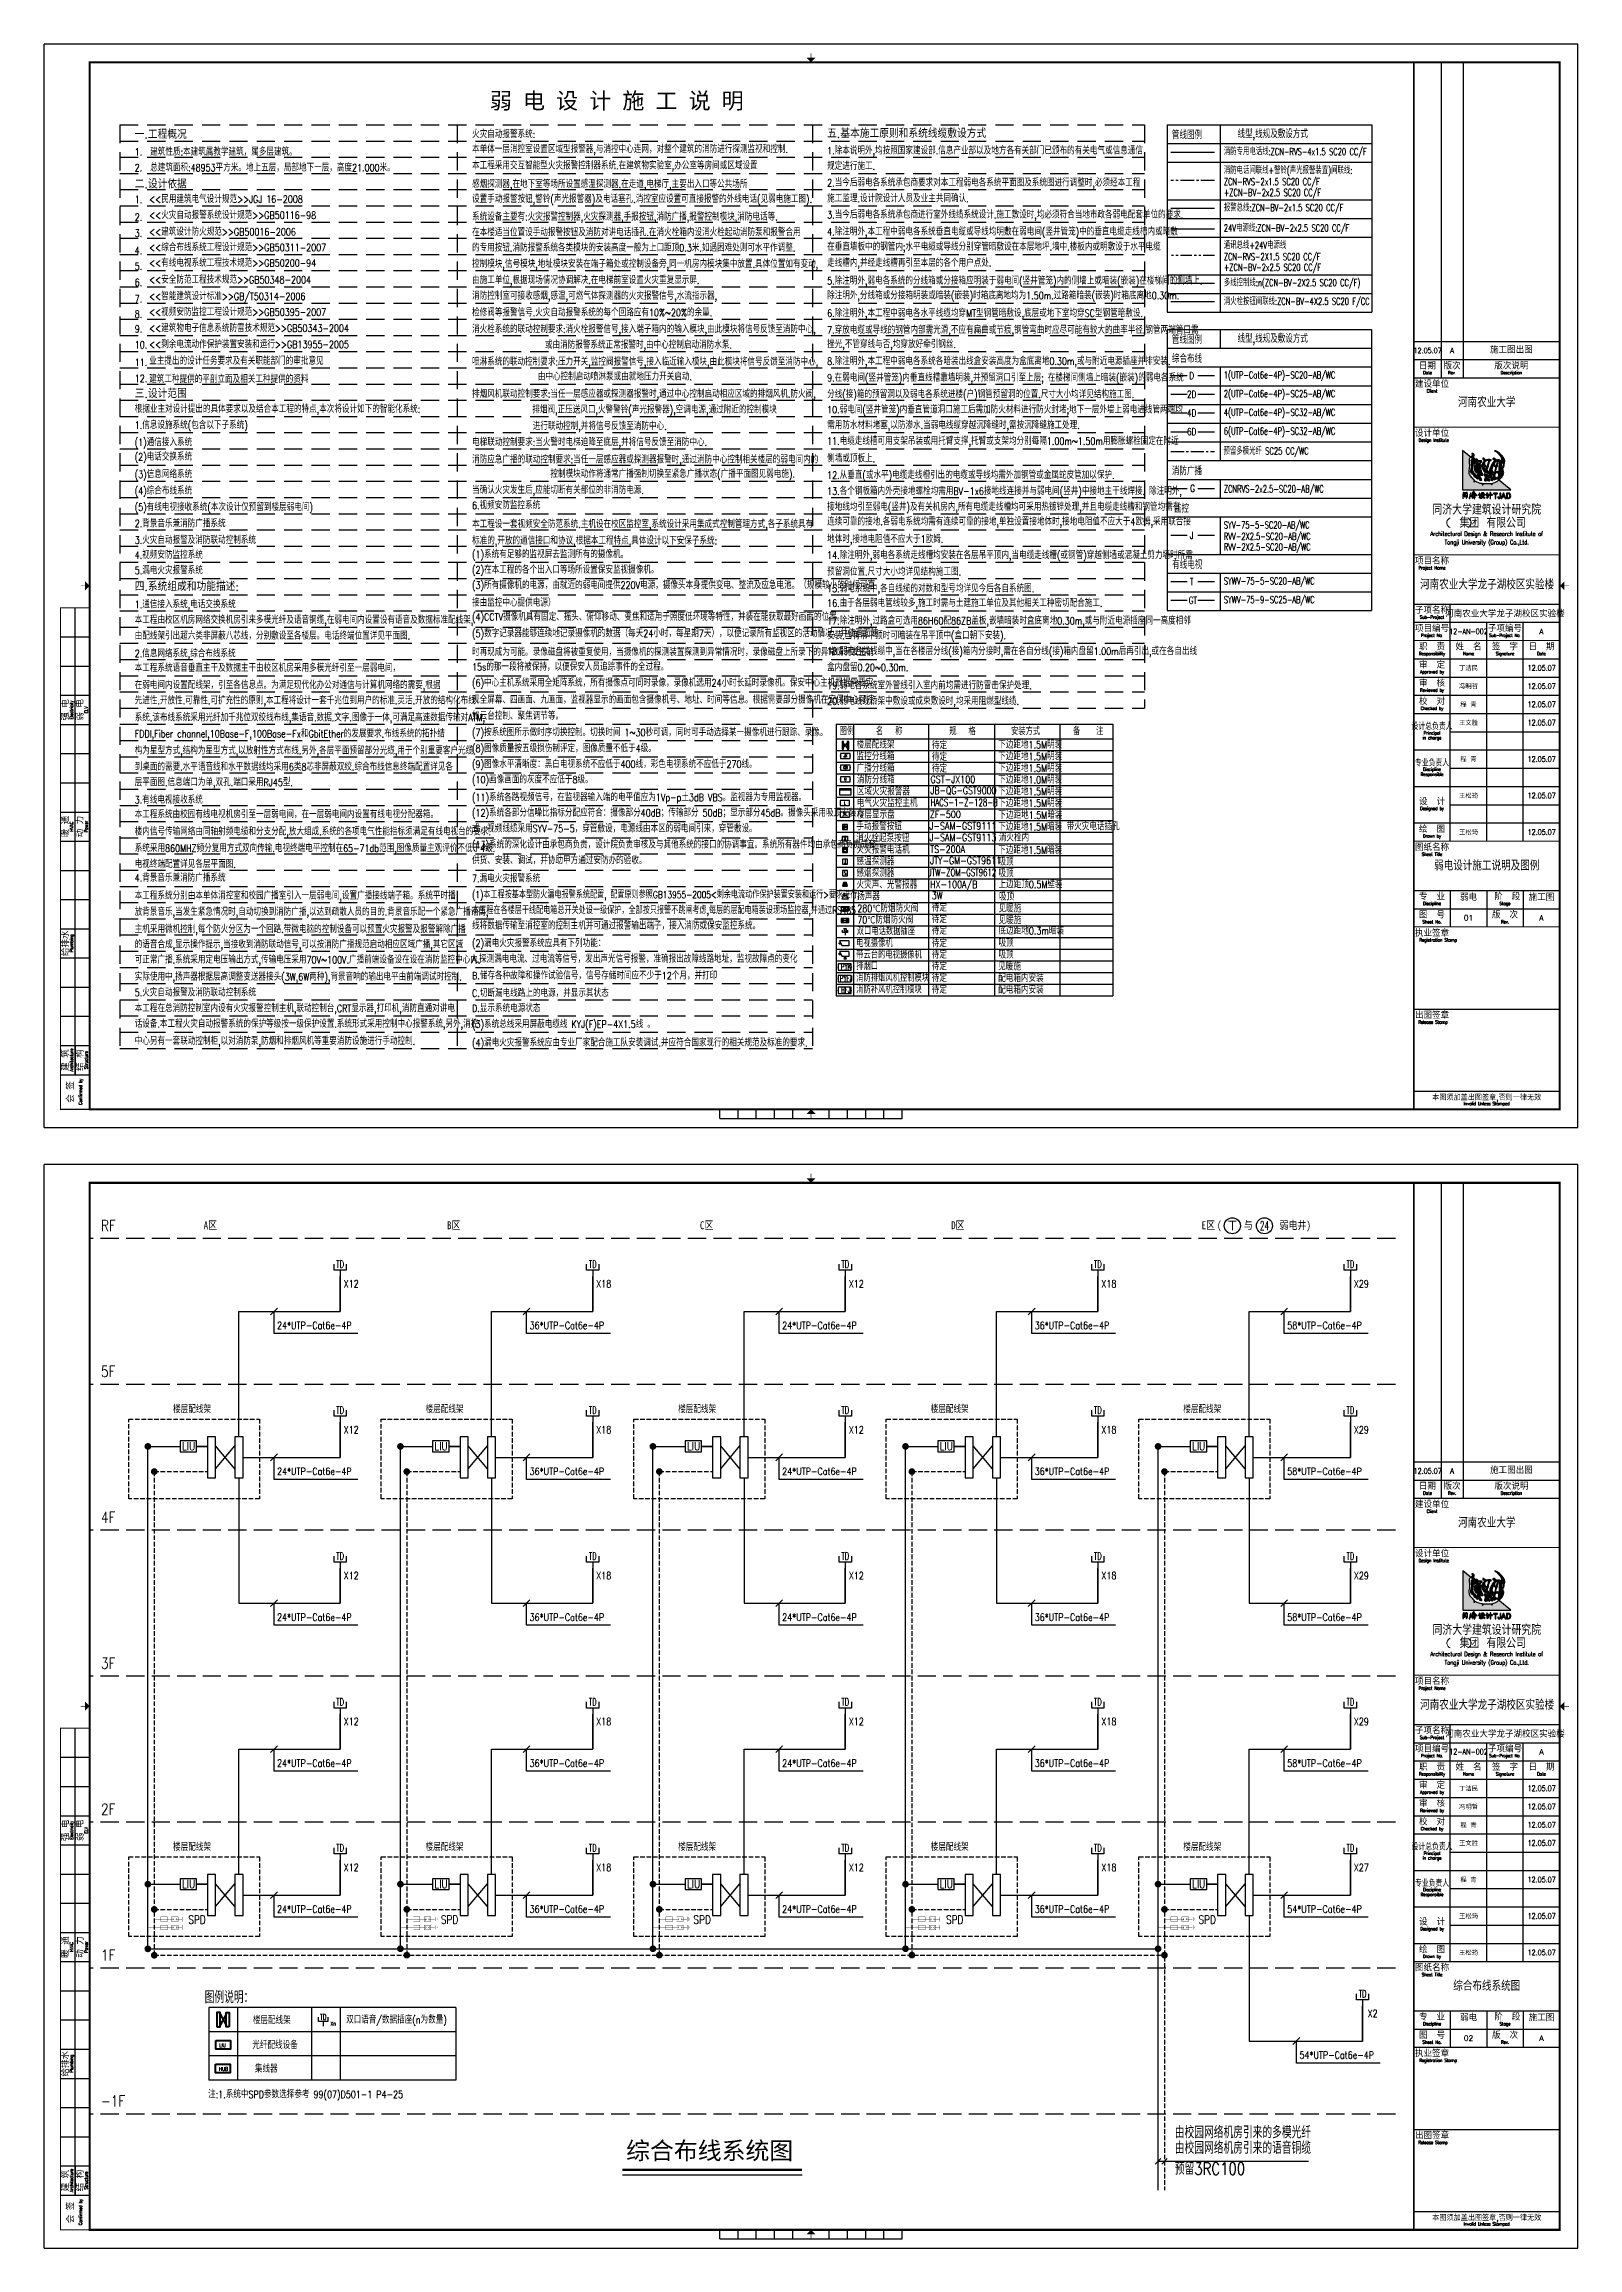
# Model space of a CAD drawing. Extents: x 913510 to 997610, y -270398 to 254224.
# Drawn here: x 913510 to 997610, y 54597 to 175417 of the extents above; entities that cross this region are included whole.
import ezdxf
from ezdxf.enums import TextEntityAlignment as Align

# ---------------------------------------------------------------- set-up
doc = ezdxf.new("R2010")
doc.units = 0
doc.header["$LTSCALE"] = 1000
doc.header["$MEASUREMENT"] = 0
for name, pattern in [('CENTER2', [1.125, 0.75, -0.125, 0.125, -0.125]), ('DASH', [0.35, 0.25, -0.1]), ('DASHED', [0.75, 0.5, -0.25]), ('PHANTOM2', [1.25, 0.625, -0.125, 0.125, -0.125, 0.125, -0.125])]:
    doc.linetypes.add(name, pattern=pattern)
for name, color, linetype in [('00-EQUIP', 3, 'Continuous'), ('00-WIRE-4', 6, 'Continuous'), ('0A', 7, 'Continuous'), ('AXIS', 3, 'Continuous'), ('AXIS_TEXT', 7, 'Continuous'), ('CTEXTW', 4, 'Continuous'), ('ELE_TEXT', 7, 'Continuous'), ('ELEMENT', 3, 'Continuous'), ('EQUIP', 3, 'Continuous'), ('EQUIP-消防', 3, 'Continuous'), ('EQUIP-箱柜', 3, 'Continuous'), ('EQUIP-通讯', 3, 'Continuous'), ('SM', 2, 'Continuous'), ('WIRE-4', 6, 'Continuous'), ('图框', 139, 'Continuous'), ('电气', 2, 'Continuous'), ('电气-文字', 4, 'Continuous'), ('电气-设备标注', 4, 'Continuous'), ('电气说明', 2, 'Continuous'), ('线路', 6, 'Continuous')]:
    doc.layers.add(name, color=color, linetype=linetype)
doc.styles.add('-GBCBIGGBENOR', font='GBENOR.shx', dxfattribs={"bigfont": 'GBCBIG.shx'})
doc.styles.add('-TJHZTXTTJROMANS', font='TJROMANS.shx', dxfattribs={"bigfont": 'TJHZTXT.shx'})
doc.styles.add('-宋体', font='', dxfattribs={"width": 0.8})
doc.styles.add('_COMPLEX', font='COMPLEX.shx', dxfattribs={"width": 0.5})
doc.styles.add('_TCH_AXIS', font='COMPLEX', dxfattribs={"bigfont": 'GBCBIG'})
doc.styles.add('_TEL_DIM', font='SIMPLEX', dxfattribs={"width": 0.8, "height": 3.5, "bigfont": 'HZTXT'})
doc.styles.add('COMPLEX', font='COMPLEX')
doc.styles.add('cyq', font='SIMPLEX.shx', dxfattribs={"width": 0.7, "height": 300, "bigfont": 'china3.shx'})
doc.styles.add('FS1', font='tjromans.shx', dxfattribs={"width": 0.8, "bigfont": 'tjhztxt.shx'})
doc.styles.add('HT', font='simhei.ttf')
doc.styles.add('HZTXT', font='tj-romans1.shx', dxfattribs={"width": 0.6, "bigfont": 'hztxt.shx'})
doc.styles.add('JIAO', font='tjromans.shx', dxfattribs={"bigfont": 'tjhztxt.shx'})
doc.styles.get("Standard").update_dxf_attribs({"font": 'simhei.ttf'})
doc.styles.add('TG_LINETYPE', font='SIMPLEX', dxfattribs={"width": 0.8, "height": 3, "bigfont": 'HZTXT'})
doc.styles.add('TKZ1', font='tjromant.shx', dxfattribs={"bigfont": 'tjhts.shx'})
doc.styles.add('TKZ1_tjhts.shx', font='tjromant.shx', dxfattribs={"bigfont": 'tjhts.shx'})
doc.styles.add('TKZ2_tjkts.shx', font='tjromant.shx', dxfattribs={"bigfont": 'tjkts.shx'})
doc.styles.add('XXK', font='romans.shx', dxfattribs={"width": 0.75, "bigfont": 'hzf.shx'})
doc.styles.add('标题大', font='simhei.ttf')
doc.styles.add('车', font='simhei.ttf')
doc.styles.get('-宋体').set_extended_font_data('SimSun')
doc.linetypes.add('4INE', pattern='A,1,-0.15,["4",XXK,S=0.3,R=0,X=-0.1,Y=-0.1],-0.25', length=1.4)
doc.linetypes.add('BIG-DLINE', pattern='A,1,-0.15,["D",XXK,S=0.2,R=0,X=-0.1,Y=-0.09],-0.2', length=1.35)
doc.linetypes.add('TG_N', pattern='A,2,-0.3,["N",TG_LINETYPE,S=0.1,R=0,X=-0.23,Y=-0.15],0', length=2.3)
doc.linetypes.add('XLINE', pattern='A,1,-0.2,["X",XXK,S=0.2,R=0,X=-0.1,Y=-0.09],-0.15', length=1.35)

msp = doc.modelspace()

# ---------------------------------------------------------------- texts
at = {"color": 0, "style": 'TKZ2_tjkts.shx'}
for s, height, p in [('日期', 360, (989360, 157772)), ('版次', 360, (990710, 157772)), ('版次说明', 360, (993960, 157772)), ('建设单位', 360, (989610, 156772)), ('设计单位', 360, (989610, 154072)), ('项目名称', 360, (989610, 147072)), ('子项名称', 360, (989610, 144372)), ('项目编号', 360, (989610, 143372)), ('职  责', 360, (989610, 142372)), ('姓  名', 360, (991610, 142372)), ('签  字', 360, (993610, 142372)), ('日  期', 360, (995610, 142372)), ('审  定', 360, (989610, 141372)), ('审  核', 360, (989610, 140372)), ('校  对', 360, (989610, 139372)), ('设  计', 360, (989610, 133882)), ('绘  图', 360, (989610, 132372)), ('图纸名称', 360, (989610, 131372)), ('专  业', 360, (989610, 128672)), (' 阶  段', 360, (993610, 128672)), ('执业签章', 360, (989610, 126672)), ('图  号', 360, (989610, 127672)), ('版  次', 360, (993610, 127672)), ('出图签章', 360, (989610, 122172)), ('本图须加盖出图签章,否则一律无效', 300, (992610, 117660))]:
    msp.add_text(s, height=height, dxfattribs=at).set_placement(p, align=Align.MIDDLE_CENTER)
at = {"color": 0, "style": 'TKZ2_tjkts.shx', "width": 0.8}
for s, height, p in [('Date', 180, (989360, 157402)), ('Rev.', 180, (990710, 157402)), ('Description', 180, (993960, 157402)), ('Client', 180, (989610, 156402)), ('Design Institute', 180, (989703, 153702)), ('Project Name', 180, (989610, 146702)), ('Sub-Project', 180, (989610, 144002)), ('Project No.', 180, (989610, 143002)), ('Responsibility', 180, (989610, 142002)), ('Name', 180, (991610, 142002)), ('Signature', 180, (993610, 142002)), ('Date', 180, (995610, 142002)), ('Approved by', 180, (989610, 141002)), ('Reviewed by', 180, (989610, 140002)), ('Checked by', 180, (989610, 139002)), ('设计总负责人', 360, (989610, 138005)), ('Principal', 180, (989610, 137652)), ('in charge', 180, (989610, 137387)), ('专业负责人', 360, (989610, 136005)), ('Responsible', 180, (989610, 135387)), ('Discipline', 180, (989610, 135660)), ('Designed by', 180, (989610, 133512)), ('Drawn by', 180, (989610, 132002)), ('Sheet Title', 180, (989610, 131002)), ('Discipline', 180, (989610, 128302)), ('Stage', 180, (993610, 128302)), ('Sheet No.', 180, (989610, 127302)), ('Rev.', 180, (993610, 127302)), ('Registration Stamp', 180, (989946, 126302)), ('Release Stamp', 180, (989661, 121802)), ('Invalid Unless Stamped', 180, (992610, 117334))]:
    msp.add_text(s, height=height, dxfattribs=at).set_placement(p, align=Align.MIDDLE_CENTER)
at = {"color": 0, "style": 'TKZ2_tjkts.shx'}
for s, p in [('强 电', (914689, 138917)), ('弱 电', (915489, 138917)), ('暖 通', (914689, 132517)), ('动 力', (915489, 132517)), ('给排水', (914689, 126117)), ('建 筑', (914689, 119717)), ('结 构', (915489, 119717)), ('会 签', (914972, 117967))]:
    msp.add_text(s, height=360, rotation=90, dxfattribs=at).set_placement(p, align=Align.MIDDLE_CENTER)
at = {"color": 0, "style": 'TKZ2_tjkts.shx', "width": 0.8}
for s, p in [('Electricity', (915012, 138917)), ('ELV', (915812, 138917)), ('HVAC', (915012, 132517)), ('Power', (915812, 132517)), ('Plumbing', (915012, 126117)), ('Architecture', (915012, 119717)), ('Structure', (915812, 119717)), ('Confirmed by', (915505, 117978))]:
    msp.add_text(s, height=180, rotation=90, dxfattribs=at).set_placement(p, align=Align.MIDDLE_CENTER)
at = {"layer": '0A', "color": 7, "style": 'HZTXT', "width": 0.8}
for s, p in [('RF', (916634, 110346, 132)), ('5F', (916634, 102346, 132)), ('4F', (916634, 94346, 132)), ('3F', (916634, 86346, 132)), ('2F', (916634, 78346, 132)), ('1F', (916634, 70346, 132)), ('-1F', (916634, 62346, 132))]:
    msp.add_text(s, height=600, dxfattribs=at).set_placement(p)
at = {"layer": 'CTEXTW', "style": 'JIAO', "width": 0.75}
for s, p in [('管线图例', (976173, 170478)), ('线型,线规及敷设方式', (980877, 170478))]:
    msp.add_text(s, height=424.1, dxfattribs=at).set_placement(p, align=Align.MIDDLE)
at = {"layer": 'CTEXTW', "style": 'JIAO', "width": 0.7}
for s, p in [('消防专用电话线:ZCN-RVS-4x1.5 SC20 CC/F', (978195, 169527)), ('消防电话间联线+警铃(声光报警装置)间联线:', (978195, 168500)), ('ZCN-RVS-2x1.5 SC20 CC/F', (978195, 167874)), ('+ZCN-BV-2x2.5 SC20 CC/F', (978195, 167280)), ('报警总线:ZCN-BV-2x1.5 SC20 CC/F', (978195, 166445)), ('24V电源线:ZCN-BV-2x2.5 SC20 CC/F', (978195, 165338)), ('通讯总线+24V电源线', (978195, 164391)), ('ZCN-RVS-2X1.5 SC20 CC/F', (978195, 163762)), ('+ZCN-BV-2x2.5 SC20 CC/F', (978195, 163177)), ('多线控制线:n(ZCN-BV-2X2.5 SC20 CC/F)', (978195, 162336)), ('消火栓按钮间联线:ZCN-BV-4X2.5 SC20 F/CC', (978195, 161309))]:
    msp.add_text(s, height=385.2, dxfattribs=at).set_placement(p, align=Align.MIDDLE_LEFT)
at = {"layer": 'ELE_TEXT', "style": '-GBCBIGGBENOR'}
for s, p in [('图例', (957130, 137543)), ('名   称', (959122, 137541)), ('规   格', (963141, 137537)), ('安装方式', (966527, 137539)), ('备    注', (969923, 137541))]:
    msp.add_text(s, height=400, dxfattribs=at).set_placement(p)
at = {"layer": 'ELE_TEXT', "style": '-TJHZTXTTJROMANS'}
for s, width, p in [('楼层配线架', 0.8, (958059, 137003)), ('监控分线箱', 0.8, (958059, 136365)), ('下边距地1.5M明装', 0.8, (965823, 137006)), ('下边距地1.5M明装', 0.8, (965823, 136366)), ('广播分线箱', 0.8, (958063, 135725)), ('消防分线箱', 0.8, (958072, 135085)), ('下边距地1.5M明装', 0.8, (965823, 135726)), ('下边距地1.0M明装', 0.8, (965823, 135086)), ('区域火灾报警器', 0.8, (958072, 134443)), ('JB-QG-GST9000', 0.784767, (962111, 134498)), ('下边距地1.5M明装', 0.8, (965823, 134446)), ('楼层显示盘', 0.8, (958072, 133161)), ('电气火灾监控主机', 0.8, (958072, 133803)), ('HACS-1-Z-128-B', 0.701053, (962111, 133843)), ('下边距地1.5M明装', 0.8, (965823, 133806)), ('消火栓起泵按钮', 0.8, (958041, 131883)), ('手动报警按钮', 0.8, (958047, 132525)), ('带火灾电话插孔', 0.8, (969575, 132525)), ('感温探测器', 0.8, (958053, 130605)), ('火灾报警电话机', 0.8, (958056, 131243)), ('感烟探测器', 0.8, (958053, 129965)), ('火灾声、光警报器', 0.8, (958056, 129323)), ('扬声器', 0.8, (958091, 128688)), ('280℃防烟防火阀', 0.8, (958099, 128030)), ('3W', 0.8, (962180, 128744, 1637)), ('见暖施', 0.8, (965844, 128021)), ('70℃防烟防火阀', 0.8, (958098, 127405)), ('底边距地0.3m暗装', 0.8, (965843, 126806)), ('见暖施', 0.8, (965844, 127381)), ('见暖施', 0.8, (965823, 124843)), ('配电箱内安装', 0.8, (965823, 124205)), ('配电箱内安装', 0.8, (965823, 123565))]:
    msp.add_text(s, height=400, dxfattribs=dict(at, width=width)).set_placement(p, align=Align.MIDDLE_LEFT)
for s, width, p in [('待定', 0.8, (962191, 136769, 1637)), ('待定', 0.8, (962191, 136129, 1637)), ('待定', 0.8, (962191, 135489, 1637)), ('GST-JX100', 0.8, (962111, 134907)), ('ZF-500', 0.8, (962074, 132989)), ('下边距地1.5M暗装', 0.8, (965835, 132948)), ('J-SAM-GST9111', 0.8, (962056, 132353)), ('J-SAM-GST9113', 0.8, (962060, 131720)), ('下边距地1.5M暗装', 0.8, (965823, 132308)), ('消火栓内', 0.8, (965856, 131711)), ('TS-200A', 0.8, (962091, 131072)), ('JTY-GM-GST9611', 0.8, (962086, 130457)), ('下边距地1.5M暗装', 0.8, (965823, 131028)), ('吸顶', 0.8, (965842, 130389)), ('JTW-ZOM-GST9612', 0.7, (961985, 129808)), ('HX-100A/B', 0.8, (962088, 129149)), ('上边距顶0.5M壁装', 0.8, (965841, 129144)), ('吸顶', 0.8, (965842, 129749)), ('待定', 0.8, (962180, 127866, 1637)), ('吸顶', 0.8, (965864, 128469)), ('待定', 0.8, (962180, 127229, 1637)), ('待定', 0.8, (962180, 126605, 1637)), ('待定', 0.8, (962180, 125909, 1637)), ('待定', 0.8, (962180, 125288, 1637)), ('吸顶', 0.8, (965843, 125932)), ('吸顶', 0.8, (965843, 125290)), ('待定', 0.8, (962180, 124648, 1637)), ('待定', 0.8, (962180, 124008, 1637)), ('待定', 0.8, (962180, 123368, 1637))]:
    msp.add_text(s, height=400, dxfattribs=dict(at, width=width)).set_placement(p)
at = {"layer": 'ELE_TEXT', "style": '-GBCBIGGBENOR'}
for s, p in [('双口电话数据插座', (958066, 126781)), ('带云台的电视摄像机', (958037, 125489)), ('电视摄像机', (958037, 126120)), ('消防排烟风机控制模块', (958037, 124217)), ('排烟口', (958037, 124861)), ('消防补风机控制模块', (958037, 123577))]:
    msp.add_text(s, height=400, dxfattribs=at).set_placement(p, align=Align.MIDDLE_LEFT)
at = {"layer": 'EQUIP', "style": 'HT', "text_generation_flag": 6}
msp.add_text('弱 电 设 计 施 工 说 明', height=888.29, rotation=180, dxfattribs=at).set_placement((944911, 171869), align=Align.CENTER)
at = {"layer": 'EQUIP', "style": 'TKZ1'}
for s, height, p in [('一.工程概况', 444.1, (918479, 170232)), ('五.基本施工原则和系统线缆敷设方式', 444.14, (956446, 170283)), ('二.设计依据', 444.1, (918479, 167509)), ('三.设计范围', 444.1, (918479, 156019)), ('四.系统组成和功能描述:', 444.14, (918479, 145446))]:
    msp.add_text(s, height=height, dxfattribs=at).set_placement(p)
at = {"layer": 'EQUIP', "style": 'FS1'}
for s, height, width, p in [('火灾自动报警系统:', 399.7, 0.8, (936977, 170274)), ('1.  建筑性质:本建筑属教学建筑，属多层建筑。', 399.73, 0.8, (918479, 169304)), ('本单体一层消控室设置区域型报警器,与消控中心连网，对整个建筑的消防进行探测监视和控制.', 399.73, 0.8, (936977, 169455)), ('1.除本说明外,均按照国家建设部.信息产业部以及地方各有关部门已颁布的有关电气或信息通信', 399.73, 0.8, (956446, 169374)), ('2.  总建筑面积:48953平方米。地上五层，局部地下一层，高度21.000米。', 399.73, 0.8, (918479, 168440)), ('本工程采用交互智能型火灾报警控制器系统.在建筑物实验室,办公室等房间或区域设置', 399.73, 0.8, (936977, 168554)), ('感烟探测器,在地下室等场所设置感温探测器.在走道,电梯厅,主要出入口等公共场所', 399.73, 0.8, (936977, 167538)), ('规定进行施工.', 399.7, 0.8, (956446, 168523)), ('2.当今后弱电各系统承包商要求对本工程弱电各系统平面图及系统图进行调整时,必须经本工程', 399.73, 0.8, (956446, 167616)), ('1.    ', 399.7, 0.8, (918479, 166700)), ('<<民用建筑电气设计规范>>JGJ 16-2008', 399.73, 0.8, (919275, 166710)), ('设置手动报警按钮,警铃(声光报警器)及电话塞孔.消控室应设置可直接报警的外线电话(见弱电施工图).', 399.73, 0.8, (936977, 166720)), ('施工监理.设计院设计人员及业主共同确认.', 399.73, 0.8, (956446, 166752)), ('2.    ', 399.7, 0.8, (918479, 165722)), ('<<火灾自动报警系统设计规范>>GB50116-98', 399.73, 0.8, (919275, 165835)), ('系统设备主要有:火灾报警控制器,火灾探测器,手报按钮,消防广播,报警控制模块,消防电话等.', 399.73, 0.8, (936977, 165748)), ('3.当今后弱电各系统承包商进行室外线缆系统设计.施工敷设时,均必须符合当地市政各弱电配套单位的要求.', 399.73, 0.8, (956446, 165860)), ('3.    ', 399.7, 0.8, (918479, 164846)), ('<<建筑设计防火规范>>GB50016-2006', 399.73, 0.8, (919275, 164919)), ('<<综合布线系统工程设计规范>>GB50311-2007', 399.73, 0.8, (919275, 164065)), ('在本楼适当位置设手动报警按钮及消防对讲电话插孔.在消火栓箱内设消火栓起动消防泵和报警合用', 399.73, 0.8, (936977, 164897)), ('的专用按钮.消防报警系统各类模块的安装高度一般为上口距顶0.3米.如遇困难处则可水平作调整.', 399.73, 0.8, (936977, 164049)), ('在垂直墙板中的钢管内;水平电缆或导线分别穿管暗敷设在本层地坪.墙中.楼板内或明敷设于水平电缆', 399.73, 0.8, (956446, 164101)), ('4.除注明外,本工程中弱电各系统垂直电缆或导线均明敷在弱电间(竖井管笼)中的垂直电缆走线槽内或暗敷', 399.73, 0.8, (956446, 164931)), ('4.    ', 399.7, 0.8, (918479, 163900)), ('5.    ', 399.7, 0.8, (918479, 163033)), ('<<有线电视系统工程技术规范>>GB50200-94', 399.73, 0.8, (919275, 163215)), ('控制模块,信号模块,地址模块安装在端子箱处或控制设备旁,同一机房内模块集中放置.具体位置如有变动,', 399.73, 0.8, (936977, 163158)), ('走线槽内,并经走线槽再引至本层的各个用户点处.', 399.73, 0.8, (956446, 163215)), ('6.    ', 399.7, 0.8, (918479, 162153)), ('<<安全防范工程技术规范>>GB50348-2004', 399.73, 0.8, (919275, 162295)), ('由施工单位,根据现场情况协调解决.在电梯前室设置火灾重复显示屏.', 399.73, 0.8, (936977, 162274)), ('除注明外,分线箱或分接箱明装或暗装(嵌装)时箱底离地均为1.50m.过路箱暗装(嵌装)时箱底离地0.30m.', 399.73, 0.8, (956446, 161430)), ('5.除注明外,弱电各系统的分线箱或分接箱应明装于弱电间(竖井管笼)内的侧墙上或暗装(嵌装)在楼梯间的侧墙上.', 399.73, 0.8, (956446, 162239)), ('7.    ', 399.7, 0.8, (918479, 161243)), ('8.    ', 399.7, 0.8, (918479, 160415)), ('<<智能建筑设计标准>>GB/T50314-2006', 399.73, 0.8, (919275, 161386)), ('<<视频安防监控工程设计规范>>GB50395-2007', 399.73, 0.8, (919275, 160524)), ('检修阀等报警信号.火灾自动报警系统的每个回路应有10%%%~20%%%的余量.', 399.73, 0.8, (936977, 160495)), ('消防控制室可接收感烟,感温,可燃气体探测器的火灾报警信号,水流指示器,', 399.73, 0.8, (936977, 161409)), ('6.除注明外,本工程中弱电各水平线缆均穿MT型钢管暗敷设,底层或地下室均穿SC型钢管暗敷设.', 399.73, 0.8, (956446, 160462)), ('9.    ', 399.7, 0.8, (918479, 159602)), ('<<建筑物电子信息系统防雷技术规范>>GB50343-2004', 399.73, 0.8, (919275, 159638)), ('消火栓系统的联动控制要求:消火栓报警信号,接入端子箱内的输入模块,由此模块将信号反馈至消防中心,', 399.73, 0.8, (936977, 159584)), ('7.穿放电缆或导线的钢管内部需光滑,不应有扁曲或节痕,钢管弯曲时应尽可能有较大的曲率半径,钢管两端管口需', 399.73, 0.8, (956446, 159541)), ('10.    ', 399.7, 0.8, (918479, 158736)), ('业主提出的设计任务要求及有关职能部门的审批意见', 399.73, 0.8, (919275, 157842)), ('<<剩余电流动作保护装置安装和运行>>GB13955-2005', 399.73, 0.8, (919275, 158750)), ('或由消防报警系统正常报警时,由中心控制启动消防水泵.', 399.73, 0.8, (940973, 158724)), ('挫光,不管穿线与否,均穿放好牵引钢丝.', 399.73, 0.8, (956446, 158758)), ('8.除注明外,本工程中弱电各系统各暗装出线盒安装高度为盒底离地0.30m,或与附近电源插座并排安装.', 399.73, 0.8, (956446, 157831)), ('11.    ', 399.7, 0.8, (918479, 157769)), ('12.    ', 399.7, 0.8, (918479, 156881)), ('建筑工种提供的平剖立面及相关工种提供的资料', 399.73, 0.8, (919275, 156847)), ('喷淋系统的联动控制要求:压力开关,监控阀报警信号,接入临近输入模块,由此模块将信号反馈至消防中心,', 399.73, 0.8, (936977, 157799)), ('由中心控制启动喷淋泵或由就地压力开关启动.', 399.73, 0.8, (940581, 156982)), ('9.在弱电间(竖井管笼)内垂直线槽靠墙明装,并预留洞口引至上层; 在楼梯间侧墙上暗装(嵌装)的弱电各系统', 399.73, 0.8, (956446, 156923)), ('排烟风机联动控制要求:当任一层感应器或探测器报警时,通过中心控制启动相应区域的排烟风机.防火阀,', 399.73, 0.8, (936977, 156032)), ('分线(接)箱的预留洞以及弱电各系统进楼(户)钢管预留洞的位置.尺寸大小均详见结构施工图.', 399.73, 0.8, (956446, 156016)), ('根据业主对设计提出的具体要求以及结合本工程的特点,本次将设计如下的智能化系统:', 399.73, 0.8, (918479, 155207)), ('1.信息设施系统(包含以下子系统)', 399.73, 0.8, (918479, 154326)), ('排烟阀,正压送风口,火警警铃(声光报警器),空调电源,通过附近的控制模块', 399.73, 0.8, (940281, 155174)), ('进行联动控制,并将信号反馈至消防中心.', 399.73, 0.8, (940305, 154270)), ('需用防水材料堵塞,以防渗水.当弱电线缆穿越沉降缝时,需按沉降缝施工处理.', 399.73, 0.8, (956446, 154321)), ('10.弱电间(竖井管笼)内垂直管道洞口施工后需加防火材料进行防火封堵;地下一层外墙上弱电进线管两端均', 399.73, 0.8, (956446, 155174)), ('(1)通信接入系统', 399.7, 0.8, (918479, 153384)), ('电梯联动控制要求:当火警时电梯迫降至底层,并将信号反馈至消防中心.', 399.73, 0.8, (936977, 153385)), ('11.电缆走线槽可用支架吊装或用托臂支撑,托臂或支架均分别每隔1.00m~1.50m用膨胀螺栓固定在附近', 399.73, 0.8, (956446, 153452)), ('(2)电话交换系统', 399.7, 0.8, (918479, 152591)), ('消防应急广播的联动控制要求:当任一层感应器或探测器报警时,通过消防中心控制相关楼层的弱电间内的', 399.73, 0.8, (936977, 152435)), ('侧墙或顶板上.', 399.7, 0.8, (956446, 152497)), ('(3)信息网络系统', 399.7, 0.8, (918479, 151627)), ('(4)综合布线系统', 399.7, 0.8, (918479, 150727)), ('当确认火灾发生后,应能切断有关部位的非消防电源.', 399.73, 0.8, (936977, 150763)), ('控制模块动作将通常广播强制切换至紧急广播状态(广播平面图见弱电施).', 399.73, 0.8, (941271, 151648)), ('12.从垂直(或水平)电缆走线槽引出的电缆或导线均需外加钢管或金属蛇皮管加以保护.', 399.73, 0.8, (956446, 151590)), ('13.各个钢板箱内外壳接地螺栓均需用BV-1x6接地线连接并与弱电间(竖井)中接地主干线焊接. 除注明外,', 399.73, 0.8, (956446, 150710)), ('(5)有线电视接收系统(本次设计仅预留到楼层弱电间)', 399.73, 0.8, (918479, 149830)), ('6.视频安防监控系统', 399.7, 0.8, (936977, 149926)), ('接地线均引至弱电(竖井)及有关机房内,所有电缆走线槽均可采用热镀锌处理,并且电缆走线槽和钢管均需有', 399.73, 0.8, (956446, 149840)), ('2.背景音乐兼消防广播系统', 399.73, 0.8, (918479, 148930)), ('本工程设一套视频安全防范系统.主机设在校区监控室,系统设计采用集成式控制管理方式,各子系统具有', 399.73, 0.8, (936977, 148895)), ('连续可靠的接地.各弱电系统均需有连续可靠的接地,单独设置接地体时,接地电阻值不应大于4欧姆,采用联合接', 399.73, 0.8, (956446, 149033)), ('3.火灾自动报警及消防联动控制系统', 399.73, 0.8, (918479, 148022)), ('4.视频安防监控系统', 399.7, 0.8, (918479, 147205)), ('标准的,开放的通信接口和协议,根据本工程特点,具体设计以下安保子系统:', 399.73, 0.8, (936977, 147988)), ('(1)系统有足够的监视屏去监测所有的摄像机。', 399.73, 0.8, (936977, 147240)), ('地体时,接地电阻值不应大于1欧姆.', 399.73, 0.8, (956446, 148073)), ('14.除注明外,弱电各系统走线槽均安装在各层吊平顶内,当电缆走线槽(或钢管)穿越侧墙或混凝土剪力墙时所需', 399.73, 0.8, (956446, 147195)), ('5.漏电火灾报警系统', 399.7, 0.8, (918479, 146361)), ('(2)在本工程的各个出入口等场所设置保安监视摄像机。', 399.73, 0.8, (936977, 146393)), ('预留洞位置.尺寸大小均详见结构施工图.', 399.73, 0.8, (956446, 146285)), ('接由监控中心提供电源）', 399.73, 0.8, (936977, 144588)), ('(3)所有摄像机的电源，由就近的弱电间提供220V电源，摄像头本身提供变电、整流及应急电池。（规模较小的时候可直', 399.73, 0.8, (936977, 145550)), ('15.弱电系统中,各自线缆的对数和型号均详见今后各自系统图.', 399.73, 0.8, (956446, 145365)), ('16.由于各层弱电管线较多,施工时需与土建施工单位及其他相关工种密切配合施工.', 399.73, 0.8, (956446, 144569)), ('本工程由校区机房网络交换机房引来多模光纤及语音铜缆,在弱电间内设置设有语音及数据标准配线架,', 399.73, 0.8, (918479, 143642)), ('1.通信接入系统,电话交换系统', 399.73, 0.8, (918479, 144497)), ('(4)CCTV摄像机具有固定、摇头、俯仰移动、变焦和适用于照度低环境等特性，并装在能获取最好画面的位置。', 399.73, 0.8, (936977, 143808)), ('17.除注明外,过路盒可选用86H60配86ZB盖板,嵌墙暗装时盒底离地0.30m,或与附近电源插座同一高度相邻', 399.73, 0.8, (956446, 143599)), ('由配线架引出超六类非屏蔽八芯线，分别敷设至各楼层。电话终端位置详见平面图.', 399.73, 0.8, (918479, 142776)), ('(5)数字记录器能够连续地记录摄像机的数据（每天24小时，每星期7天），以便记录所有监视区的活动情况，并使画面随', 399.73, 0.8, (936977, 142907)), ('安装.当有吊平顶时可暗装在吊平顶中(盒口朝下安装).', 399.73, 0.8, (956446, 142788)), ('本工程系统语音垂直主干及数据主干由校区机房采用多模光纤引至一层弱电间，', 399.73, 0.8, (918479, 141010)), ('2.信息网络系统,综合布线系统', 399.73, 0.8, (918479, 141803)), ('时再现成为可能。录像磁盘将被重复使用，当摄像机的探测装置探测到异常情况时，录像磁盘上所录下的异常情况发生前', 399.73, 0.8, (936977, 141882)), ('15s的那一段将被保持，以便保安人员追踪事件的全过程。', 399.73, 0.8, (936977, 141070)), ('盒内盘留0.20~0.30m.', 399.73, 0.8, (956446, 141042)), ('18.弱电各类线缆中,当在各楼层分线(接)箱内分接时,需在各自分线(接)箱内盘留1.00m后再引出,或在各自出线', 399.73, 0.8, (956446, 141930)), ('在弱电间内设置配线架，引至各信息点。为满足现代化办公对通信与计算机网络的需要,根据', 399.73, 0.8, (918479, 140072)), ('(6)中心主机系统采用全矩阵系统，所有摄像点可同时录像，录像机选用24小时长延时录像机。保安中心主机根据需要实', 399.73, 0.8, (936977, 140199)), ('19.弱电各系统室外管线引入室内前均需进行防雷击保护处理.', 399.73, 0.8, (956446, 140054)), ('先进性.开放性.可靠性.可扩充性的原则,本工程将设计一套千兆位到用户的标准.灵活.开放的结构化布线', 399.73, 0.8, (918479, 139228)), ('现全屏幕、四画面、九画面，监视器显示的画面包含摄像机号、地址、时间等信息。根据需要部分摄像机在安保中心可控，', 399.73, 0.8, (936977, 139265)), ('20.弱电线缆桥架中敷设或成束敷设时,均采用阻燃型线缆.', 399.73, 0.8, (956446, 139197)), ('系统.该布线系统采用光纤加千兆位双绞线布线,集语音.数据.文字.图像于一体,可满足高速数据传输对ATM,', 399.73, 0.8, (918479, 138294)), ('FDDI,Fiber channel,10Base-F,100Base-Fx和GbitEther的发展要求.布线系统的拓扑结', 399.73, 0.8, (918479, 137410)), ('如云台控制、聚焦调节等。', 399.73, 0.8, (936977, 138379)), ('(7)按系统图所示做时序切换控制。切换时间 1~30秒可调，同时可手动选择某一摄像机进行跟踪、录像。', 399.73, 0.8, (936977, 137480)), ('构为星型方式,结构为星型方式,以放射性方式布线.另外,各层平面预留部分光缆,用于个别重要客户光缆', 399.73, 0.8, (918479, 136481)), ('(8)图像质量按五级损伤制评定，图像质量不低于4级。', 399.73, 0.8, (936977, 136602)), ('到桌面的需要.水平语音线和水平数据线均采用6类8芯非屏蔽双绞.综合布线信息终端配置详见各', 399.73, 0.8, (918479, 135593)), ('(9)图像水平清晰度：黑白电视系统不应低于400线，彩色电视系统不应低于270线。', 399.73, 0.8, (936977, 135737)), ('(10)画像画面的灰度不应低于8级。', 399.73, 0.8, (936977, 134891)), ('层平面图.信息端口为单,双孔.端口采用RJ45型.', 399.73, 0.8, (918479, 134742)), ('3.有线电视接收系统', 399.7, 0.8, (918479, 133781)), ('(11)系统各路视频信号，在监视器输入端的电平值应为1Vp-p土3dB VBS。监视器为专用监视器。', 399.73, 0.8, (936977, 133918)), ('本工程系统由校园有线电视机房引至一层弱电间，在一层弱电间内设置有线电视分配器箱。', 399.73, 0.8, (918479, 132983)), ('(12)系统各部分信噪比指标分配应符合：摄像部分40dB；传输部分 50dB；显示部分45dB。摄像头采用吸顶安装方', 399.73, 0.8, (936977, 133071)), ('楼内信号传输网络由同轴射频电缆和分支分配,放大组成.系统的各项电气性能指标须满足有线电视台的要求.', 399.73, 0.8, (918479, 132044)), ('式，视频线缆采用SYV-75-5，穿管敷设，电源线由本区的弱电间引来，穿管敷设。', 399.73, 0.8, (936977, 132207)), ('(13)系统的深化设计由承包商负责，设计院负责审核及与其他系统的接口的协调事宜。系统所有器件均由承包商负责成套', 399.73, 0.8, (936977, 131324)), ('系统采用860MHZ频分复用方式双向传输.电视终端电平控制在65-71db范围,图像质量主观评价不低于4级.', 399.73, 0.8, (918479, 131127)), ('电视终端配置详见各层平面图.', 399.73, 0.8, (918479, 130262)), ('供货、安装、调试，并协助甲方通过安防办的验收。', 399.73, 0.8, (936977, 130463)), ('4.背景音乐兼消防广播系统', 399.73, 0.8, (918479, 129504)), ('7.漏电火灾报警系统', 399.7, 0.8, (936977, 129470)), ('放背景音乐,当发生紧急情况时,自动切换到消防广播,以达到疏散人员的目的.背景音乐配一个紧急广播话筒,', 399.73, 0.8, (918479, 127639)), ('本工程系统分别由本单体消控室和校园广播室引入一层弱电间,设置广播接线端子箱。系统平时播', 399.73, 0.8, (918479, 128527)), ('本工程在各楼层干线配电箱总开关处设一级保护，全部按只报警不跳闸考虑,每层的层配电箱装设现场监控器,并通过RS485', 399.73, 0.75, (936977, 127731)), ('(1)本工程按基本型防火漏电报警系统配置, 配置原则参照GB13955-2005<剩余电流动作保护装置安装和运行>要求进行.', 399.73, 0.75, (936977, 128586)), ('主机采用微机控制,每个防火分区为一个回路.带微电脑的控制设备可以预置火灾报警及报警解除广播', 399.73, 0.8, (918479, 126690)), ('线将数据传输至消控室的控制主机并可通过报警输出端子，接入消防或保安监控系统。', 399.73, 0.8, (936977, 126882)), ('的语音合成,显示操作提示,当接收到消防联动信号,可以按消防广播规范启动相应区域广播,其它区域', 399.73, 0.8, (918479, 125853)), ('(2)漏电火灾报警系统应具有下列功能：', 399.73, 0.8, (936977, 125923)), ('可正常广播.系统采用定电压输出方式,传输电压采用70V~100V.广播前端设备设在设在消防监控中心内.', 399.73, 0.8, (918479, 125017)), ('实际使用中,扬声器根据层高调整变送器接头(3W,6W两种),背景音响的输出电平由前端调试时控制.', 399.73, 0.8, (918479, 124082)), ('A.探测漏电电流、过电流等信号，发出声光信号报警，准确报出故障线路地址，监视故障点的变化', 399.73, 0.8, (936977, 125059)), ('B.储存各种故障和操作试验信号，信号存储时间应不少于12个月，并打印', 399.73, 0.8, (936977, 124145)), ('5.火灾自动报警及消防联动控制系统', 399.73, 0.8, (918479, 123217)), ('C.切断漏电线路上的电源，并显示其状态', 399.73, 0.8, (936977, 123188)), ('本工程在总消防控制室内设有火灾报警控制主机,联动控制台,CRT显示器,打印机,消防直通对讲电', 399.73, 0.8, (918479, 122351)), ('D.显示系统电源状态', 399.7, 0.8, (936977, 122354)), ('话设备.本工程火灾自动报警系统的保护等级按一级保护设置.系统形式采用控制中心报警系统,另外,消控', 399.73, 0.8, (918479, 121500)), ('中心另有一套联动控制柜,以对消防泵,防烟和排烟风机等重要消防设施进行手动控制.', 399.73, 0.8, (918479, 120559)), ('(3)系统总线采用屏蔽电缆线 KYJ(F)EP-4X1.5线 。', 399.73, 0.8, (936977, 121481)), ('(4)漏电火灾报警系统应由专业厂家配合施工队安装调试.并应符合国家现行的相关规范及标准的要求.', 399.73, 0.8, (936977, 120469))]:
    msp.add_text(s, height=height, dxfattribs=dict(at, width=width)).set_placement(p)
at = {"layer": 'EQUIP-消防', "style": 'HZTXT', "width": 0.55}
for s, p in [('PYK', (957191, 124837)), ('BFJ', (957206, 123561))]:
    msp.add_text(s, height=333.3, dxfattribs=at).set_placement(p, align=Align.MIDDLE_LEFT)
msp.add_text('PYFJ', height=333.3, dxfattribs=at).set_placement((957139, 124027))
at = {"layer": 'SM', "style": '-宋体'}
msp.add_text('综合布线系统图', height=960, dxfattribs=at).set_placement((945421, 59450, -897))
at = {"layer": '图框', "color": 0, "width": 0.7}
for s, height, style, p in [('12.05.07', 300, 'TKZ1_tjhts.shx', (989368, 158617)), ('12-AN-002', 300, 'TKZ1_tjhts.shx', (991610, 143217)), ('Sub-Project No.', 180, 'TKZ2_tjkts.shx', (993610, 143002)), ('12.05.07', 300, 'TKZ1_tjhts.shx', (995623, 141217)), ('12.05.07', 300, 'TKZ1_tjhts.shx', (995623, 140217)), ('12.05.07', 300, 'TKZ1_tjhts.shx', (995623, 139217)), ('12.05.07', 300, 'TKZ1_tjhts.shx', (995623, 138217)), ('12.05.07', 300, 'TKZ1_tjhts.shx', (995623, 136217)), ('12.05.07', 300, 'TKZ1_tjhts.shx', (995623, 134217)), ('12.05.07', 300, 'TKZ1_tjhts.shx', (995623, 132217))]:
    msp.add_text(s, height=height, dxfattribs=dict(at, style=style)).set_placement(p, align=Align.MIDDLE_CENTER)
at = {"layer": '图框', "color": 0}
for s, height, style, p in [('A', 300, 'TKZ1_tjhts.shx', (990710, 158617)), ('施工图出图', 360, 'TKZ1_tjhts.shx', (993960, 158645)), ('河南农业大学', 500, 'TKZ1_tjhts.shx', (992610, 155767)), ('河南农业大学龙子湖校区实验楼', 500, 'TKZ1_tjhts.shx', (992629, 145774)), ('河南农业大学龙子湖校区实验楼', 360, 'TKZ1_tjhts.shx', (993610, 144178)), ('子项编号', 360, 'TKZ2_tjkts.shx', (993610, 143372)), ('A', 300, 'TKZ1_tjhts.shx', (995610, 143217)), ('丁洁民', 250, '车', (991610, 141217)), ('冯明哲', 250, '车', (991610, 140217)), ('程 青', 250, '车', (991610, 139217)), ('王文胜', 250, '车', (991610, 138217)), ('程 青', 250, '车', (991610, 136217)), ('王松筠', 250, '车', (991610, 134217)), ('王松筠', 250, '车', (991610, 132217)), ('弱电', 360, 'TKZ1_tjhts.shx', (991610, 128633)), ('施工图', 360, 'TKZ1_tjhts.shx', (995610, 128633)), ('A', 300, 'TKZ1_tjhts.shx', (995610, 127517))]:
    msp.add_text(s, height=height, dxfattribs=dict(at, style=style)).set_placement(p, align=Align.MIDDLE_CENTER)
at = {"layer": '图框', "style": 'TKZ1_tjhts.shx'}
for s, height, p in [('弱电设计施工说明及图例', 500, (992610, 130367)), ('01', 300, (991610, 127517)), ('综合布线系统图', 500, (992610, 68947)), ('02', 300, (991610, 66097))]:
    msp.add_text(s, height=height, dxfattribs=at).set_placement(p, align=Align.MIDDLE_CENTER)
at = {"layer": '电气-文字', "style": 'cyq', "width": 0.8}
for s, height, p in [('X12', 400, (929938, 107253, 132)), ('X18', 400, (943785, 107253, 132)), ('X12', 400, (957632, 107253, 132)), ('X18', 400, (971479, 107253, 132)), ('X29', 400, (985327, 107253, 132)), ('24*UTP-Cat6e-4P', 400, (926285, 104971, 132)), ('36*UTP-Cat6e-4P', 400, (940132, 104971, 132)), ('24*UTP-Cat6e-4P', 400, (953979, 104971, 132)), ('36*UTP-Cat6e-4P', 400, (967827, 104971, 132)), ('58*UTP-Cat6e-4P', 400, (981674, 104971, 132)), ('楼层配线架', 400, (920581, 100370, 132)), ('楼层配线架', 400, (934428, 100370, 132)), ('楼层配线架', 400, (948276, 100370, 132)), ('楼层配线架', 400, (962123, 100370, 132)), ('楼层配线架', 400, (975970, 100370, 132)), ('X12', 400, (929938, 99253, 132)), ('X18', 400, (943785, 99253, 132)), ('X12', 400, (957632, 99253, 132)), ('X18', 400, (971479, 99253, 132)), ('X29', 400, (985327, 99253, 132)), ('LIU', 450, (921068, 98325, 132)), ('LIU', 450, (934915, 98325, 132)), ('LIU', 450, (948762, 98325, 132)), ('LIU', 450, (962610, 98325, 132)), ('LIU', 450, (976457, 98325, 132)), ('24*UTP-Cat6e-4P', 400, (926285, 96971, 132)), ('36*UTP-Cat6e-4P', 400, (940132, 96971, 132)), ('24*UTP-Cat6e-4P', 400, (953979, 96971, 132)), ('36*UTP-Cat6e-4P', 400, (967827, 96971, 132)), ('58*UTP-Cat6e-4P', 400, (981674, 96971, 132)), ('X12', 400, (929938, 91253, 132)), ('X18', 400, (943785, 91253, 132)), ('X12', 400, (957632, 91253, 132)), ('X18', 400, (971479, 91253, 132)), ('X29', 400, (985327, 91253, 132)), ('24*UTP-Cat6e-4P', 400, (926285, 88971, 132)), ('36*UTP-Cat6e-4P', 400, (940132, 88971, 132)), ('24*UTP-Cat6e-4P', 400, (953979, 88971, 132)), ('36*UTP-Cat6e-4P', 400, (967827, 88971, 132)), ('58*UTP-Cat6e-4P', 400, (981674, 88971, 132)), ('X12', 400, (929938, 83253, 132)), ('X18', 400, (943785, 83253, 132)), ('X12', 400, (957632, 83253, 132)), ('X18', 400, (971479, 83253, 132)), ('X29', 400, (985327, 83253, 132)), ('24*UTP-Cat6e-4P', 400, (926285, 80971, 132)), ('36*UTP-Cat6e-4P', 400, (940132, 80971, 132)), ('24*UTP-Cat6e-4P', 400, (953979, 80971, 132)), ('36*UTP-Cat6e-4P', 400, (967827, 80971, 132)), ('58*UTP-Cat6e-4P', 400, (981674, 80971, 132)), ('楼层配线架', 400, (920581, 76370, 132)), ('楼层配线架', 400, (934428, 76370, 132)), ('楼层配线架', 400, (948276, 76370, 132)), ('楼层配线架', 400, (962123, 76370, 132)), ('楼层配线架', 400, (975970, 76370, 132)), ('X12', 400, (929938, 75253, 132)), ('X18', 400, (943785, 75253, 132)), ('X12', 400, (957632, 75253, 132)), ('X18', 400, (971479, 75253, 132)), ('X27', 400, (985327, 75253, 132)), ('LIU', 450, (921068, 74325, 132)), ('LIU', 450, (934915, 74325, 132)), ('LIU', 450, (948762, 74325, 132)), ('LIU', 450, (962610, 74325, 132)), ('LIU', 450, (976457, 74325, 132)), ('24*UTP-Cat6e-4P', 400, (926285, 72971, 132)), ('36*UTP-Cat6e-4P', 400, (940132, 72971, 132)), ('24*UTP-Cat6e-4P', 400, (953979, 72971, 132)), ('36*UTP-Cat6e-4P', 400, (967827, 72971, 132)), ('54*UTP-Cat6e-4P', 400, (981674, 72971, 132)), ('X2', 400, (986080, 67253, 132)), ('LIU', 200, (923112, 65610, 132)), ('54*UTP-Cat6e-4P', 400, (982340, 64971, 132)), ('HUB', 200, (923100, 64307, 132)), ('注:1.系统中SPD参数选择参考 99(07)D501-1 P4-25', 400, (922505, 62814, 132))]:
    msp.add_text(s, height=height, dxfattribs=at).set_placement(p)
for s, height, p in [('SPD', 450, (921418, 72232, 132)), ('SPD', 450, (935266, 72232, 132)), ('SPD', 450, (949113, 72232, 132)), ('SPD', 450, (962960, 72232, 132)), ('SPD', 450, (976807, 72232, 132)), ('由校园网络机房引来的多模光纤', 666.67, (975509, 60406)), ('由校园网络机房引来的语音铜缆', 666.67, (975509, 59553)), ('预留3RC100', 666.7, (975509, 58407))]:
    msp.add_text(s, height=height, dxfattribs=at).set_placement(p, align=Align.BOTTOM_LEFT)
msp.add_text('图例说明：', height=666.7, dxfattribs=at).set_placement((923649, 68013, 132), align=Align.CENTER)
at = {"layer": '电气-文字', "color": 4, "style": 'cyq', "width": 0.8}
for s, p in [('楼层配线架', (925996, 66872)), ('双口语音/数据插座(n为数量)', (932830, 66904, 132)), ('光纤配线设备', (926174, 65513)), ('集线器', (925692, 64217))]:
    msp.add_text(s, height=400, dxfattribs=at).set_placement(p, align=Align.CENTER)
msp.add_text('Xn', height=200, dxfattribs=at).set_placement((929216, 66795, 132))
at = {"layer": '电气-设备标注', "color": 4, "style": '标题大', "width": 0.8}
for s, p in [('A区', (922628, 110443, -132)), ('B区', (935973, 110443, -132)), ('C区', (949836, 110443, -132)), ('D区', (963615, 110443, -132)), ('E区', (977347, 110443, -132)), ('(', (977943, 110443, -132)), ('与', (979540, 110443, -132)), ('弱电井)', (982106, 110443, -132))]:
    msp.add_text(s, height=440, dxfattribs=at).set_placement(p, align=Align.CENTER)

# ---------------------------------------------------------------- blocks, each defined once
blk = doc.blocks.new('_LINKPT1')
at = {"color": 0}
blk.add_line((0, 0), (0, 0), dxfattribs=at)
blk = doc.blocks.new('IO37IMB6')
for p, q in [((-0.5, 0.5), (-0.5, 1)), ((0.5, 0.5), (-0.5, 0.5)), ((0, 0.5), (0, 0)), ((0.5, 1), (0.5, 0.5))]:
    blk.add_line(p, q)
at = {"xscale": 0.002, "yscale": 0.002, "zscale": 0.002}
for p in [(-0.5, 0.5), (0, 1.38), (0, 0), (0.5, 0.5)]:
    blk.add_blockref('_LINKPT1', p, dxfattribs=at)
at = {"style": '_COMPLEX', "width": 0.6, "flags": 8}
blk.add_attdef('$TEXT$', text='', height=0.6, dxfattribs=at).set_placement((0, 1), align=Align.MIDDLE_CENTER)
at = {"flags": 9}
blk.add_attdef('A', (0, 0), '', height=0.00002, dxfattribs=at)
blk = doc.blocks.new('$element$00000390')
at = {"const_width": 0.0233}
for points in [[(0, 0), (0, -0.38)], [(-0.25, -0.38), (0.25, -0.38)], [(-0.19, -0.5), (0.19, -0.5)], [(-0.06, -0.63), (0.06, -0.63)]]:
    blk.add_lwpolyline(points, dxfattribs=at)
at = {"flags": 9}
blk.add_attdef('S', (0, 0), '', height=0.00000667, dxfattribs=at)
blk = doc.blocks.new('_AXISO')
blk.add_circle((0, 0), 0.5)
at = {"layer": 'AXIS_TEXT', "style": 'COMPLEX', "width": 1.041667}
blk.add_attdef('A', text='', height=0.56, dxfattribs=at).set_placement((-0.25, -0.28), (0.25, -0.28), align=Align.FIT)
blk = doc.blocks.new('A$C57A94113')
at = {"layer": 'CTEXTW'}
for p, q in [((0, 15986), (0, 0)), ((0, 15986), (11639, 15986)), ((3019, 15986), (3019, 14920)), ((11639, 15986), (11639, 0)), ((0, 14920), (11639, 14920)), ((0, 13854), (11639, 13854)), ((3019, 13854), (3019, 8526)), ((0, 12789), (11639, 12789)), ((0, 11723), (11639, 11723)), ((0, 10657), (11639, 10657)), ((0, 9592), (11639, 9592)), ((0, 8526), (11639, 8526)), ((0, 7460), (11639, 7460)), ((0, 6394), (11639, 6394)), ((3019, 7460), (3019, 6394)), ((0, 5329), (11639, 5329)), ((3019, 5329), (3019, 3197)), ((0, 3197), (11639, 3197)), ((0, 3197), (11639, 3197)), ((0, 2131), (11639, 2131)), ((3019, 2131), (3019, 0)), ((0, 1066), (11639, 1066)), ((0, 0), (11639, 0))]:
    blk.add_line(p, q, dxfattribs=at)
at = {"layer": 'WIRE-4', "ltscale": 0.02}
for p, q in [((220, 13372), (1147, 13372)), ((1747, 13372), (2708, 13372)), ((220, 12306), (1147, 12306)), ((1747, 12306), (2708, 12306)), ((220, 11240), (1147, 11240)), ((220, 10174), (1147, 10174)), ((1747, 11240), (2708, 11240)), ((1747, 10174), (2708, 10174)), ((220, 6948), (1147, 6948)), ((1747, 6948), (2708, 6948)), ((220, 4289), (1147, 4289)), ((1747, 4289), (2708, 4289)), ((220, 1649), (1147, 1649)), ((1747, 1649), (2708, 1649)), ((220, 583), (1147, 583)), ((1747, 583), (2708, 583))]:
    blk.add_line(p, q, dxfattribs=at)
at = {"layer": 'WIRE-4', "color": 6, "linetype": 'CENTER2'}
blk.add_lwpolyline([(220, 9047), (2708, 9047)], dxfattribs=at)
at = {"layer": 'CTEXTW', "style": 'JIAO', "width": 0.75}
for s, height, p in [('管线图例', 440, (1132, 15453)), ('线型,线规及敷设方式', 440, (6013, 15453)), ('综合布线', 440, (1132, 14375)), ('D', 400, (1401, 13368)), ('2D', 399.6, (1401, 12302)), ('4D', 399.6, (1401, 11236)), ('6D', 399.6, (1401, 10171)), ('消防广播', 440, (1132, 7981)), ('G', 400, (1451, 6944)), ('监控', 440, (817, 5849)), ('J', 400, (1401, 4285)), ('有线电视', 440, (1150, 2652)), ('T', 400, (1401, 1645)), ('GT', 399.6, (1468, 579))]:
    blk.add_text(s, height=height, dxfattribs=at).set_placement(p, align=Align.MIDDLE)
at = {"layer": 'CTEXTW', "style": 'JIAO', "width": 0.7}
for s, p in [('2(UTP-Cat6e-4P)-SC25-AB/WC', (3230, 12335)), ('1(UTP-Cat6e-4P)-SC20-AB/WC', (3230, 13401)), ('4(UTP-Cat6e-4P)-SC32-AB/WC', (3230, 11269)), ('6(UTP-Cat6e-4P)-SC32-AB/WC', (3230, 10204)), ('ZCNRVS-2x2.5-SC20-AB/WC', (3230, 6923)), ('SYV-75-5-SC20-AB/WC', (3230, 4875)), ('RVV-2X2.5-SC20-AB/WC', (3230, 4223)), ('RVV-2X2.5-SC20-AB/WC', (3230, 3616)), ('SYWV-75-5-SC20-AB/WC', (3230, 1678)), ('SYWV-75-9-SC25-AB/WC', (3230, 612))]:
    blk.add_text(s, height=399.65, dxfattribs=at).set_placement(p, align=Align.MIDDLE_LEFT)
blk.add_text('预留多模光纤 SC25 CC/WC', height=399.65, dxfattribs=at).set_placement((3211, 8875))
blk = doc.blocks.new('$equip$00001930')
for p, q in [((0.65, 0.65), (-0.65, 0.65)), ((-0.65, 0.65), (-0.65, 0)), ((-0.65, 0), (0.65, 0)), ((0.65, 0), (0.65, 0.65))]:
    blk.add_line(p, q)
for p in [(-0.65, 0.33), (0, 0.65), (0, 0), (0.65, 0.33)]:
    blk.add_point(p)
at = {"color": 7, "style": '_TEL_DIM'}
blk.add_attdef('$TEXT$', text='', height=0.34, dxfattribs=at).set_placement((0.01, 0.34), align=Align.MIDDLE_CENTER)
at = {"color": 7, "style": '_TEL_DIM', "flags": 1}
blk.add_attdef('A', text='', height=0.00002, dxfattribs=at).set_placement((0, 0), align=Align.MIDDLE_CENTER)
blk = doc.blocks.new('6A2EJEHE')
for p, q in [((0.78, 0.4), (-0.78, 0.4)), ((-0.78, 0.4), (-0.78, -0.4)), ((0.78, -0.4), (0.78, 0.4)), ((-0.78, -0.4), (0.78, -0.4))]:
    blk.add_line(p, q)
at = {"xscale": 0.002, "yscale": 0.002, "zscale": 0.002}
for p in [(-0.78, 0), (0, 0.4), (0.78, 0), (0, -0.4)]:
    blk.add_blockref('_LINKPT1', p, dxfattribs=at)
at = {"style": '_COMPLEX', "width": 0.6, "flags": 8}
blk.add_attdef('$TEXT$', text='', height=0.52, dxfattribs=at).set_placement((0, 0), align=Align.MIDDLE_CENTER)
at = {"flags": 9}
blk.add_attdef('A', (0, 0), '', height=0.00002, dxfattribs=at)
blk = doc.blocks.new('_I71UQN')
for p, q in [((-0.84, 0.1), (-0.61, 0.1)), ((-0.84, -0.1), (-0.84, 0.1)), ((-0.78, 0.4), (-0.32, -0.4)), ((0.78, 0.4), (-0.78, 0.4)), ((0.78, 0.4), (0.78, -0.4)), ((-0.84, -0.1), (-0.49, -0.1)), ((0.78, -0.4), (-0.32, -0.4))]:
    blk.add_line(p, q)
at = {"xscale": 0.002, "yscale": 0.002, "zscale": 0.002}
for p in [(0, 0.4), (0.78, 0), (0, -0.4)]:
    blk.add_blockref('_LINKPT1', p, dxfattribs=at)
at = {"flags": 9}
blk.add_attdef('A', (0, 0), '', height=0.00002, dxfattribs=at)
blk = doc.blocks.new('3T2KGU20')
for p, q in [((-0.84, -0.1), (-0.84, 0.1)), ((-0.84, 0.1), (-0.61, 0.1)), ((0.78, 0.4), (-0.78, 0.4)), ((-0.78, 0.4), (-0.32, -0.4)), ((0.78, 0.4), (0.78, -0.4)), ((-0.84, -0.1), (-0.49, -0.1)), ((0.78, -0.4), (-0.32, -0.4)), ((0.14, -0.45), (-0.08, -0.83)), ((-0.08, -0.45), (0.36, -0.45)), ((-0.08, -0.83), (0.36, -0.83)), ((0.03, -0.64), (0.25, -0.64)), ((0.36, -0.83), (0.14, -0.45))]:
    blk.add_line(p, q)
at = {"xscale": 0.002, "yscale": 0.002, "zscale": 0.002}
for p in [(0, 0.4), (0.78, 0)]:
    blk.add_blockref('_LINKPT1', p, dxfattribs=at)
at = {"flags": 9}
blk.add_attdef('A', (0, 0), '', height=0.00002, dxfattribs=at)
blk = doc.blocks.new('6H2NC6JJ')
for p, q in [((-0.78, 0.4), (0.78, -0.4)), ((0.78, 0.4), (-0.78, -0.4)), ((0.78, 0.4), (-0.78, 0.4)), ((-0.78, 0.4), (-0.78, -0.4)), ((0.78, -0.4), (0.78, 0.4)), ((-0.78, -0.4), (0.78, -0.4))]:
    blk.add_line(p, q)
at = {"const_width": 0.04}
blk.add_lwpolyline([(-0.78, 0.4), (-0.78, -0.4), (0.78, -0.4), (0.78, 0.4)], close=True, dxfattribs=at)
for points in [[(-0.78, 0.4), (0, 0), (0.78, 0.4)], [(-0.78, -0.4), (0.78, -0.4), (0, 0)]]:
    blk.add_solid(points)
at = {"xscale": 0.002, "yscale": 0.002, "zscale": 0.002}
for p in [(-0.78, 0), (0, 0.4), (0.78, 0), (0, -0.4)]:
    blk.add_blockref('_LINKPT1', p, dxfattribs=at)
at = {"flags": 9}
blk.add_attdef('A', (0, 0), '', height=0.00002, dxfattribs=at)
blk = doc.blocks.new('6H2KALM6')
for p, q in [((-0.78, 0.4), (0.78, -0.4)), ((0.78, 0.4), (-0.78, -0.4)), ((0.78, 0.4), (-0.78, 0.4)), ((-0.78, 0.4), (-0.78, -0.4)), ((0.78, -0.4), (0.78, 0.4)), ((-0.78, -0.4), (0.78, -0.4))]:
    blk.add_line(p, q)
at = {"const_width": 0.04}
blk.add_lwpolyline([(-0.78, 0.4), (-0.78, -0.4), (0.78, -0.4), (0.78, 0.4)], close=True, dxfattribs=at)
for points in [[(-0.78, 0.4), (0, 0), (-0.78, -0.4)], [(0.78, 0.4), (0, 0), (0.78, -0.4)]]:
    blk.add_solid(points)
at = {"xscale": 0.002, "yscale": 0.002, "zscale": 0.002}
for p in [(-0.78, 0), (0, 0.4), (0.78, 0), (0, -0.4)]:
    blk.add_blockref('_LINKPT1', p, dxfattribs=at)
at = {"flags": 9}
blk.add_attdef('A', (0, 0), '', height=0.00002, dxfattribs=at)
blk = doc.blocks.new('A$C10FC3FF9')
at = {"layer": 'EQUIP-箱柜'}
for p, q in [((1000, -1167), (300, -333)), ((300, -1167), (1000, -333))]:
    blk.add_line(p, q, dxfattribs=at)
for points in [[(0, -1500), (300, -1500), (300, 0), (0, 0)], [(1000, -1500), (1300, -1500), (1300, 0), (1000, 0)]]:
    blk.add_lwpolyline(points, close=True, dxfattribs=at)
blk = doc.blocks.new('6A2OPY51')
for p, q in [((0.78, 0.4), (-0.78, 0.4)), ((-0.78, 0.4), (-0.78, -0.4)), ((-0.78, 0.26), (0.78, 0.26)), ((0.78, -0.4), (0.78, 0.4)), ((-0.78, -0.4), (0.78, -0.4))]:
    blk.add_line(p, q)
at = {"xscale": 0.002, "yscale": 0.002, "zscale": 0.002}
for p in [(-0.78, 0), (0, 0.4), (0.78, 0), (0, -0.4)]:
    blk.add_blockref('_LINKPT1', p, dxfattribs=at)
at = {"style": '_COMPLEX', "width": 0.6, "flags": 8}
blk.add_attdef('$TEXT$', text='', height=0.52, dxfattribs=at).set_placement((0, -0.08), align=Align.MIDDLE_CENTER)
at = {"flags": 9}
blk.add_attdef('A', (0, 0), '', height=0.00002, dxfattribs=at)
blk = doc.blocks.new('$equip$00001652')
for p, q in [((0.65, 0), (-0.65, 0)), ((-0.65, 0), (-0.65, -0.65)), ((0.65, -0.65), (0.65, 0)), ((-0.65, -0.65), (0.65, -0.65))]:
    blk.add_line(p, q)
for p in [(0, 0), (-0.65, -0.33), (0, -0.65), (0.65, -0.33)]:
    blk.add_point(p)
at = {"flags": 9}
blk.add_attdef('A', (0, 0), '', height=0.00002, dxfattribs=at)
blk.add_attdef('B', text='', height=0.4, dxfattribs=at).set_placement((1.03, -0.35), align=Align.MIDDLE_CENTER)
blk = doc.blocks.new('411UXEXY')
for p, q in [((0.5, 0.5), (-0.5, 0.5)), ((-0.5, 0.5), (-0.5, -0.5)), ((-0.25, 0.06), (-0.35, -0.33)), ((0.25, 0.06), (-0.25, 0.06)), ((0.35, -0.33), (0.25, 0.06)), ((0.5, -0.5), (0.5, 0.5)), ((-0.5, -0.5), (0.5, -0.5)), ((-0.4, -0.04), (-0.28, -0.04)), ((-0.35, -0.33), (0.35, -0.33)), ((0.4, -0.04), (0.28, -0.04))]:
    blk.add_line(p, q)
at = {"const_width": 0.04, "flags": 128}
blk.add_lwpolyline([(0.5, -0.5), (0.5, 0.5), (-0.5, 0.5), (-0.5, -0.5)], close=True, dxfattribs=at)
blk.add_arc((0, -0.04), 0.4, 0, 180)
at = {"xscale": 0.002, "yscale": 0.002, "zscale": 0.002}
for p in [(-0.5, 0), (0, 0.5), (0.5, 0), (0, -0.5)]:
    blk.add_blockref('_LINKPT1', p, dxfattribs=at)
at = {"flags": 9}
blk.add_attdef('A', (0, 0), '', height=0.00002, dxfattribs=at)
blk = doc.blocks.new('3T1W6ZCM')
for p, q in [((0.5, 0.5), (-0.5, 0.5)), ((-0.5, 0.5), (-0.5, -0.5)), ((-0.18, 0.17), (-0.18, -0.44)), ((0.5, -0.5), (0.5, 0.5)), ((-0.5, -0.5), (0.5, -0.5))]:
    blk.add_line(p, q)
at = {"const_width": 0.04}
blk.add_lwpolyline([(-0.5, 0.5), (-0.5, -0.5), (0.5, -0.5), (0.5, 0.5)], close=True, dxfattribs=at)
for radius in [0.222, 0.074]:
    blk.add_circle((0.2, -0.03), radius)
blk.add_arc((-0.18, 0.4), 0.231, 180, 0)
at = {"xscale": 0.002, "yscale": 0.002, "zscale": 0.002}
for p in [(-0.5, 0), (0, 0.5), (0.5, 0), (0, -0.5)]:
    blk.add_blockref('_LINKPT1', p, dxfattribs=at)
at = {"flags": 9}
blk.add_attdef('A', (0, 0), '', height=0.00002, dxfattribs=at)
blk = doc.blocks.new('J62IR8YJ')
for p, q in [((-0.5, 1), (0.5, 1)), ((-0.5, 0), (-0.5, 1)), ((0.5, 0), (-0.5, 0)), ((-0.23, 0.31), (0.23, 0.31)), ((0, 0.6), (0, 0.06)), ((0.5, 1), (0.5, 0))]:
    blk.add_line(p, q)
at = {"const_width": 0.04, "flags": 128}
blk.add_lwpolyline([(-0.5, 0), (-0.5, 1), (0.5, 1), (0.5, 0)], close=True, dxfattribs=at)
blk.add_arc((0, 0.83), 0.231, 180, 0)
at = {"xscale": 0.002, "yscale": 0.00200000000000955, "zscale": 0.002}
for p in [(-0.5, 0.5), (0, 1), (0, 0), (0.5, 0.5)]:
    blk.add_blockref('_LINKPT1', p, dxfattribs=at)
at = {"flags": 9}
blk.add_attdef('A', (0, 0), '', height=0.00002, dxfattribs=at)
blk = doc.blocks.new('3S1K445R')
for p, q in [((0.5, 0.5), (-0.5, 0.5)), ((-0.5, 0.5), (-0.5, -0.5)), ((0, 0.38), (0, -0.41)), ((0.5, -0.5), (0.5, 0.5)), ((-0.5, -0.5), (0.5, -0.5))]:
    blk.add_line(p, q)
at = {"const_width": 0.04, "flags": 128}
blk.add_lwpolyline([(-0.5, -0.5), (-0.5, 0.5), (0.5, 0.5), (0.5, -0.5)], close=True, dxfattribs=at)
blk.add_circle((0, -0.34), 0.075)
for points in [[(-0.06, -0.3), (0.06, -0.3), (-0.07, -0.34), (0.07, -0.34)], [(-0.06, -0.38), (0.06, -0.38), (-0.07, -0.34), (0.07, -0.34)], [(-0.04, -0.27), (0.04, -0.27), (-0.06, -0.3), (0.06, -0.3)], [(-0.04, -0.4), (0.04, -0.4), (-0.06, -0.38), (0.06, -0.38)], [(0, -0.26), (0, -0.26), (-0.04, -0.27), (0.04, -0.27)], [(0, -0.41), (0, -0.41), (-0.04, -0.4), (0.04, -0.4)]]:
    blk.add_solid(points)
at = {"xscale": 0.002, "yscale": 0.002, "zscale": 0.002}
for p in [(-0.5, 0), (0, 0.5), (0.5, 0), (0, -0.5)]:
    blk.add_blockref('_LINKPT1', p, dxfattribs=at)
at = {"flags": 9}
blk.add_attdef('A', (0, 0), '', height=0.00002, dxfattribs=at)
blk = doc.blocks.new('3S1KCGW2')
for p, q in [((0.5, 0.5), (-0.5, 0.5)), ((-0.5, 0.5), (-0.5, -0.5)), ((-0.2, 0.2), (0.05, 0.4)), ((0, 0), (-0.2, 0.2)), ((0, 0), (0.2, -0.2)), ((0.5, -0.5), (0.5, 0.5)), ((-0.5, -0.5), (0.5, -0.5)), ((0.2, -0.2), (-0.05, -0.4))]:
    blk.add_line(p, q)
at = {"const_width": 0.04, "flags": 128}
blk.add_lwpolyline([(-0.5, -0.5), (-0.5, 0.5), (0.5, 0.5), (0.5, -0.5)], close=True, dxfattribs=at)
at = {"xscale": 0.002, "yscale": 0.002, "zscale": 0.002}
for p in [(-0.5, 0), (0, 0.5), (0.5, 0), (0, -0.5)]:
    blk.add_blockref('_LINKPT1', p, dxfattribs=at)
at = {"flags": 9}
blk.add_attdef('A', (0, 0), '', height=0.00002, dxfattribs=at)
blk = doc.blocks.new('6A2OE7N0')
for p, q in [((-0.3, 0.35), (-0.5, -0.35)), ((0.3, 0.35), (-0.3, 0.35)), ((-0.25, -0.06), (-0.29, 0.26)), ((-0.29, 0.26), (-0.05, 0.18)), ((-0.05, 0.18), (-0.09, -0.06)), ((0, 0.35), (0, -0.35)), ((0.5, -0.35), (0.3, 0.35)), ((-0.5, -0.35), (0.5, -0.35)), ((-0.29, -0.06), (-0.29, -0.26)), ((-0.05, -0.06), (-0.29, -0.06)), ((-0.29, -0.26), (-0.05, -0.26)), ((-0.05, -0.26), (-0.05, -0.06)), ((0.13, -0.24), (0.13, -0.07)), ((0.25, -0.24), (0.13, -0.24)), ((0.25, -0.07), (0.25, -0.24))]:
    blk.add_line(p, q)
at = {"const_width": 0.04, "flags": 128}
blk.add_lwpolyline([(-0.5, -0.35), (-0.3, 0.35), (0.3, 0.35), (0.5, -0.35)], close=True, dxfattribs=at)
blk.add_circle((0.19, 0.08), 0.16)
at = {"xscale": 0.002, "yscale": 0.002, "zscale": 0.002}
for p in [(-0.4, 0), (0, 0.35), (0.4, 0), (0, -0.35)]:
    blk.add_blockref('_LINKPT1', p, dxfattribs=at)
at = {"flags": 9}
blk.add_attdef('A', (0, 0), '', height=0.00002, dxfattribs=at)
blk = doc.blocks.new('OS28WV87')
for p, q in [((0, 0.35), (0, -0.35)), ((0, 0.35), (0.35, 0.35)), ((0.35, 0.35), (1, 0.6)), ((0.35, 0.35), (0.35, -0.35)), ((1, 0.6), (1, -0.6)), ((0.35, -0.35), (0, -0.35)), ((1, -0.6), (0.35, -0.35))]:
    blk.add_line(p, q)
at = {"xscale": 0.002, "yscale": 0.002, "zscale": 0.002}
for p in [(0, 0), (0.175, 0.35), (1, 0), (0.175, -0.35)]:
    blk.add_blockref('_LINKPT1', p, dxfattribs=at)
at = {"flags": 9}
blk.add_attdef('A', (0, 0), '', height=0.00002, dxfattribs=at)
blk = doc.blocks.new('TJAD_TK_LOGO')
at = {"layer": '图框'}
for points in [[(0.309, 0.239, -0.055111), (0.298, 0.218, -0.399817), (0.289, 0.213, -0.15154), (0.281, 0.216, -0.301448), (0.281, 0.226, 0.010306), (0.289, 0.248, -0.01851), (0.216, 0.33, -0.103184), (0.157, 0.423, -0.120959), (0.156, 0.5, 0.063512), (0.168, 0.638, 0.024265), (0.163, 0.716, -0.039016), (0.159, 0.759, -0.148803), (0.167, 0.795, -0.063522), (0.19, 0.819, -0.021561), (0.199, 0.827), (0, 0.989), (0, 0.014), (1.2, 0.014), (0.901, 0.256, -0.02734), (0.87, 0.232, -0.056811), (0.802, 0.195, -0.043653), (0.743, 0.178, 0.070224), (0.74, 0.168, -0.155586), (0.734, 0.146, -0.268078), (0.715, 0.144, 0.046034), (0.714, 0.151, -0.10837), (0.716, 0.158, 0.067272), (0.719, 0.172, 0.007869), (0.606, 0.171, -0.018474), (0.519, 0.174, 0.089356), (0.513, 0.16, -0.084297), (0.509, 0.144, -0.378712), (0.498, 0.137, -0.129516), (0.487, 0.142, 0.010082), (0.489, 0.148, -0.06366), (0.493, 0.159, -0.047427), (0.496, 0.17, 0.412458), (0.493, 0.175, 0.04646), (0.459, 0.179, -0.083304), (0.398, 0.192, -0.056916)], [(0.278, 0.851, 0.150805), (0.286, 0.87, 0.118181), (0.284, 0.888, 0.061251), (0.278, 0.901, 0.110829), (0.266, 0.912, 0.065976), (0.248, 0.919, 0.129921), (0.229, 0.92, 0.40681), (0.226, 0.916, 0.07663), (0.23, 0.907, -0.019502), (0.237, 0.896, -0.085799), (0.241, 0.884, -0.150999), (0.235, 0.858, -0.086307), (0.225, 0.846, -0.019332), (0.206, 0.833, 0.015742), (0.199, 0.827), (0.264, 0.775, -0.014783), (0.267, 0.774, -0.092021), (0.285, 0.767, -0.021612), (0.299, 0.758, 0.020501), (0.302, 0.757, -0.138406), (0.302, 0.756, -0.004327), (0.304, 0.756, 0.041521), (0.307, 0.755, 0.017006), (0.309, 0.756, 0.175362), (0.313, 0.76, 0.115175), (0.313, 0.77, 0.133458), (0.302, 0.795, 0.090138), (0.282, 0.811, 0.068529), (0.267, 0.817, -0.013934), (0.257, 0.819, -0.201719), (0.25, 0.824, -0.378426), (0.25, 0.831, -0.084166), (0.26, 0.837, 0.070184)], [(0.264, 0.775, 0.064867), (0.248, 0.774, 0.116531), (0.226, 0.765, 0.208218), (0.216, 0.75, 0.02194), (0.216, 0.741, -0.003556), (0.223, 0.64, -0.008585), (0.225, 0.606, -0.036626), (0.224, 0.587, -0.030322), (0.219, 0.565, 0.008639), (0.208, 0.528, 0.029199), (0.201, 0.493, 0.047639), (0.199, 0.469, 0.083135), (0.203, 0.45, 0.077424), (0.222, 0.419, 0.095524), (0.251, 0.392, 0.133345), (0.255, 0.391, 0.037671), (0.266, 0.395, -0.074764), (0.289, 0.401, -0.017227), (0.311, 0.402, 0.103318), (0.324, 0.403, 0.529251), (0.324, 0.406, 0.058891), (0.31, 0.414, -0.106556), (0.272, 0.441, -0.157893), (0.244, 0.5, -0.090292), (0.241, 0.541, -0.061166), (0.257, 0.612, -0.11155), (0.27, 0.637, -0.016825), (0.293, 0.661, -0.002917), (0.333, 0.697, 0.013927), (0.345, 0.708)], [(0.474, 0.731, 0.018572), (0.473, 0.731), (0.473, 0.732, 0.06936), (0.47, 0.733, 0.047212), (0.46, 0.735, 0.024282), (0.443, 0.735, -0.000753), (0.412, 0.735, -0.013374), (0.392, 0.736, -0.164458), (0.382, 0.74, -0.15617), (0.376, 0.751, 0.064833), (0.371, 0.765, 0.17195), (0.36, 0.774, 0.077232), (0.348, 0.779, 0.099365), (0.341, 0.778, 0.128164), (0.335, 0.776, 0.199677), (0.331, 0.766, 0.156287), (0.335, 0.754, 0.086381), (0.343, 0.746, 0.029794), (0.351, 0.742, -0.218512), (0.359, 0.734, -0.050196), (0.36, 0.726, -0.223734), (0.356, 0.72, -0.013892), (0.345, 0.708), (0.359, 0.697, -0.00619), (0.387, 0.712, -0.093205), (0.434, 0.721, -0.103421), (0.439, 0.72, -0.384925), (0.441, 0.717, -0.045853), (0.438, 0.703, -0.014561), (0.423, 0.658, 0.006316), (0.419, 0.648), (0.432, 0.637, -0.003465), (0.435, 0.644, -0.002724), (0.456, 0.704, -0.338072), (0.461, 0.707, 0.005218), (0.473, 0.707, 0.309415), (0.476, 0.708, 0.132077), (0.479, 0.71, 0.147744), (0.481, 0.715, 0.135646), (0.481, 0.723, 0.18433)], [(0.756, 0.375, 0.010654), (0.758, 0.371, 0.091005), (0.765, 0.363, 0.311976), (0.77, 0.363)]]:
    blk.add_hatch(color=256, dxfattribs=at).paths.add_polyline_path(points)
h = blk.add_hatch(color=256, dxfattribs=at)
h.paths.add_polyline_path([(0.393, 0.563, -0.011586), (0.397, 0.579, 0.253288), (0.396, 0.579, 0.095247), (0.388, 0.58, -0.0106), (0.376, 0.58, -0.133876), (0.361, 0.583, -0.082431), (0.345, 0.596, -0.01622), (0.332, 0.612, 0.042319), (0.324, 0.621, 0.140851), (0.317, 0.624, 0.145933), (0.308, 0.622, 0.038492), (0.302, 0.618), (0.302, 0.618, 0.000616), (0.3, 0.616, 0.032553), (0.298, 0.615, 0.095329), (0.294, 0.61, 0.096767), (0.291, 0.597, -0.001525), (0.288, 0.574, 0.034244), (0.285, 0.552, 0.085899), (0.292, 0.504, 0.097395), (0.314, 0.467, 0.083463), (0.339, 0.445, 0.098864), (0.352, 0.441, 0.30663), (0.356, 0.443, 0.075685), (0.361, 0.453, 0.009946), (0.371, 0.491, -0.023424), (0.378, 0.51, 0.034776)])
h.paths.add_polyline_path([(0.333, 0.372, 0.321528), (0.33, 0.377, 0.021484), (0.291, 0.382, 0.022843), (0.282, 0.382, 0.102534), (0.276, 0.381, 0.130045), (0.272, 0.378, 0.267367), (0.271, 0.374, -0.005872), (0.276, 0.364, 0.058515), (0.28, 0.355, 0.081344), (0.295, 0.338, 0.099387), (0.309, 0.33, 0.035917), (0.315, 0.328, 0.245908), (0.318, 0.33, 0.105203), (0.327, 0.349, -0.034055), (0.332, 0.365, 0.056891)])
h.paths.add_polyline_path([(0.431, 0.34, 0.245812), (0.436, 0.359, 0.065072), (0.425, 0.393, 0.134826), (0.425, 0.393, -0.114996), (0.425, 0.394, 0.061748), (0.418, 0.405, 0.16919), (0.41, 0.409, 0.009694), (0.393, 0.411, 0.017654), (0.382, 0.412, 0.044621), (0.374, 0.411, 0.15913), (0.368, 0.408, 0.263058), (0.367, 0.404, 0.037983), (0.375, 0.384, -0.091013), (0.378, 0.375, -0.183458), (0.376, 0.37, -0.186991), (0.37, 0.367, -0.076588), (0.364, 0.367, 0.012233), (0.357, 0.368, 0.175338), (0.353, 0.367, 0.023216), (0.34, 0.33, 0.04069), (0.336, 0.312, 0.28537), (0.339, 0.306, 0.048651), (0.347, 0.302, -0.083296), (0.359, 0.295, 0.044689), (0.367, 0.289, 0.196761), (0.378, 0.288, 0.127879), (0.395, 0.298, 0.050671)])
h.paths.add_polyline_path([(0.463, 0.285, 0.013244), (0.461, 0.293, 0.042352), (0.454, 0.311, 0.086452), (0.451, 0.314, 0.181931), (0.447, 0.314, 0.105167), (0.437, 0.307, 0.063777), (0.422, 0.289, 0.079039), (0.415, 0.273, 0.295118), (0.417, 0.263, 0.12746), (0.426, 0.259, 0.051219), (0.438, 0.258, -0.006938), (0.459, 0.255, 0.101871), (0.472, 0.256, 0.282022), (0.475, 0.26, 0.127329), (0.473, 0.266), (0.473, 0.266, -0.004335)])
h.paths.add_polyline_path([(0.658, 0.308, -0.058552), (0.645, 0.335, -0.043685), (0.641, 0.359, 0.088622), (0.637, 0.372, 0.151789), (0.622, 0.385, -0.046532), (0.606, 0.394, 0.04555), (0.599, 0.398, 0.043142), (0.597, 0.399), (0.597, 0.399, 0.251715), (0.586, 0.396, 0.137334), (0.576, 0.371, -0.022108), (0.571, 0.349, 0.025269), (0.557, 0.305, -0.028381), (0.55, 0.284, 0.095667), (0.544, 0.258, 0.266705), (0.554, 0.241, 0.133638), (0.581, 0.24, 0.117773), (0.634, 0.259, 0.081266), (0.66, 0.285, 0.080524), (0.663, 0.292), (0.663, 0.292), (0.664, 0.292), (0.664, 0.295), (0.663, 0.295, 0.059624)])
h.paths.add_polyline_path([(0.568, 0.406, 0.121011), (0.564, 0.41, 0.051248), (0.55, 0.42, 0.077555), (0.545, 0.422, 0.238499), (0.542, 0.421, 0.167798), (0.541, 0.418, 0.09655), (0.541, 0.4, -0.014406), (0.543, 0.392, -0.00033), (0.545, 0.375, 0.1059), (0.551, 0.357, 0.313865), (0.556, 0.357, 0.231713), (0.56, 0.364, 0.026659), (0.564, 0.385, -0.007425), (0.568, 0.4, 0.16995)])
h.paths.add_polyline_path([(0.679, 0.25, 0.082015), (0.68, 0.258, 0.360369), (0.675, 0.264, 0.094324), (0.668, 0.263, 0.109868), (0.666, 0.263, -0.017853), (0.664, 0.262), (0.663, 0.262, 0.095638), (0.652, 0.251, 0.069381), (0.647, 0.242, 0.391778), (0.649, 0.238, 0.16265), (0.658, 0.237, 0.029698), (0.663, 0.239), (0.664, 0.239, 0.027865), (0.674, 0.243, 0.232972)])
h.paths.add_polyline_path([(0.765, 0.309, -0.00792), (0.766, 0.312, -0.04061), (0.767, 0.316, 0.057732), (0.769, 0.323, 0.231089), (0.766, 0.331, 0.223752), (0.755, 0.33, 0.032861), (0.734, 0.315, -0.012035), (0.716, 0.303, 0.160241), (0.7, 0.287, 0.160304), (0.7, 0.267, 0.221951), (0.709, 0.256, 0.080228), (0.726, 0.248, 0.124433), (0.741, 0.247, 0.177577), (0.748, 0.255, 0.06059), (0.758, 0.283, -0.013372)])
h = blk.add_hatch(color=256, dxfattribs=at)
h.paths.add_polyline_path([(0.419, 0.648), (0.359, 0.697, 0.122439), (0.344, 0.679, 0.077208), (0.338, 0.662, 0.221374), (0.343, 0.64, -0.044103), (0.353, 0.625, 0.092474), (0.367, 0.606, 0.149827), (0.383, 0.599, 0.078107), (0.401, 0.6, 0.300992), (0.408, 0.607, 0.003448), (0.412, 0.624, -0.014936)])
h.paths.add_polyline_path([(0.448, 0.531, -0.118411), (0.466, 0.61), (0.432, 0.637, 0.013731), (0.424, 0.609, 0.354128), (0.426, 0.607, 0.149403), (0.425, 0.606, -0.033756), (0.429, 0.605, -0.301225), (0.432, 0.602, -0.067966), (0.431, 0.585, -0.155357), (0.425, 0.583, -0.0383), (0.418, 0.581, 0.394404), (0.414, 0.577, -0.002997), (0.393, 0.506, 0.027314), (0.376, 0.437, 0.262389), (0.377, 0.431, 0.054171), (0.409, 0.43, -0.120269), (0.432, 0.428, -0.238212), (0.445, 0.415, -0.030328), (0.452, 0.384, 0.177342), (0.459, 0.369, 0.189169), (0.473, 0.367, 0.024901), (0.494, 0.37, 0.43233), (0.503, 0.381, 0.054023), (0.499, 0.406, 0.072563), (0.493, 0.423, -0.024272), (0.473, 0.455, -0.09052)])
h.paths.add_polyline_path([(0.591, 0.509), (0.494, 0.587, 0.02545), (0.492, 0.572, 0.128799), (0.501, 0.52, 0.044216), (0.522, 0.484, 0.076323), (0.548, 0.46, 0.034366), (0.562, 0.452, 0.076032), (0.572, 0.449, 0.341488), (0.575, 0.451, 0.069217), (0.584, 0.479, 0.009229)])
h.paths.add_polyline_path([(0.606, 0.496, 0.003269), (0.602, 0.481, 0.051211), (0.597, 0.445, 0.204101), (0.599, 0.435, -0.011598), (0.623, 0.42, -0.044991), (0.66, 0.394, -0.200983), (0.669, 0.38, -0.006426), (0.679, 0.338, 0.079721), (0.687, 0.311, 0.326464), (0.691, 0.309, 0.087838), (0.695, 0.311, 0.087656), (0.715, 0.332, 0.286319), (0.72, 0.36, 0.076349), (0.701, 0.389, -0.160397), (0.676, 0.44), (0.676, 0.44)])
h.paths.add_polyline_path([(0.852, 0.297), (0.79, 0.347, 0.007087), (0.777, 0.301, 0.070922), (0.774, 0.275, 0.248353), (0.779, 0.265, 0.199635), (0.795, 0.268, -0.006886), (0.813, 0.275, 0.05678), (0.847, 0.293, 0.006803)])
h = blk.add_hatch(color=256, dxfattribs=at)
h.paths.add_polyline_path([(0.712, 0.755, 0.083086), (0.708, 0.761, 0.127732), (0.701, 0.764, 0.060999), (0.673, 0.768, 0.050289), (0.649, 0.769, 0.061315), (0.626, 0.765, -0.058239), (0.605, 0.759, -0.023274), (0.577, 0.756, -0.318074), (0.565, 0.762, -0.012807), (0.546, 0.787, 0.176594), (0.527, 0.801, 0.141446), (0.512, 0.802, 0.254042), (0.501, 0.793, 0.094349), (0.5, 0.777, 0.272202), (0.507, 0.767, 0.06938), (0.523, 0.763, -0.099001), (0.54, 0.758, -0.173209), (0.549, 0.747, -0.244282), (0.547, 0.738, -0.042049), (0.531, 0.716, 0.019533), (0.504, 0.683, 0.074328), (0.489, 0.659, -0.003717), (0.466, 0.61), (0.494, 0.587, -0.03259), (0.498, 0.607, -0.114709), (0.504, 0.617), (0.507, 0.619), (0.509, 0.62), (0.512, 0.62), (0.514, 0.619), (0.523, 0.614), (0.529, 0.609), (0.548, 0.592), (0.554, 0.586), (0.555, 0.586, 0.137325), (0.563, 0.582, 0.052206), (0.581, 0.58, -0.039081), (0.596, 0.578, -0.061234), (0.6, 0.577, -0.389955), (0.602, 0.574, -0.015439), (0.601, 0.566, -0.009793), (0.592, 0.514, -0.001555), (0.591, 0.509), (0.606, 0.496, -0.005675), (0.613, 0.522, 0.021764), (0.624, 0.57, -0.037231), (0.627, 0.579, -0.166808), (0.63, 0.581, 0.014415), (0.637, 0.584, 0.232872), (0.642, 0.591, 0.087887), (0.641, 0.601, 0.002273), (0.638, 0.615, -0.178357), (0.638, 0.619, -0.001216), (0.651, 0.66, -0.011476), (0.664, 0.699, -0.017032), (0.676, 0.729, -0.192629), (0.689, 0.74, -0.05264), (0.702, 0.745, 0.121865), (0.712, 0.748, 0.384919)])
h.paths.add_polyline_path([(0.597, 0.737, -0.021509), (0.628, 0.747, -0.053885), (0.638, 0.749, -0.363115), (0.652, 0.741, -0.093078), (0.646, 0.705, 0.023125), (0.622, 0.626, -0.067346), (0.613, 0.603, -0.278742), (0.606, 0.6, -0.067064), (0.586, 0.602, -0.223721), (0.563, 0.619, -0.070697), (0.543, 0.661, -0.171192), (0.544, 0.69, -0.090372), (0.564, 0.717, -0.097027)], flags=16)
h = blk.add_hatch(color=256, dxfattribs=at)
h.paths.add_polyline_path([(0.982, 0.688, -0.266995), (0.988, 0.691, -0.078548), (0.994, 0.689, -0.061401), (1.001, 0.685, -0.140506), (1.007, 0.676, -0.075077), (1.01, 0.653, -0.023792), (1.008, 0.62, 0.028581), (1.007, 0.585, 0.083513), (1.009, 0.572, 0.556873), (1.014, 0.571, 0.099876), (1.028, 0.596, 0.058859), (1.035, 0.633, 0.00868), (1.036, 0.66, -0.055868), (1.045, 0.71, 0.012909), (1.049, 0.719, 0.07627), (1.048, 0.734, 0.168287), (0.983, 0.856, 0.045812), (0.89, 0.946, 0.082299), (0.824, 0.983, 0.045024), (0.802, 0.988, 0.184323), (0.796, 0.987, 0.401214), (0.797, 0.985, 0.073894), (0.803, 0.98, 0.009968), (0.828, 0.967, -0.045085), (0.849, 0.953, -0.042435), (0.89, 0.913, -0.014659), (0.933, 0.859, -0.075958), (0.979, 0.767, 0.183281), (0.919, 0.704, 0.093166), (0.905, 0.577, 0.002645), (0.905, 0.539), (0.95, 0.539, -0.021718), (0.951, 0.561, -0.060902), (0.951, 0.563, -0.750169), (0.953, 0.563, -0.062141), (0.956, 0.558, -0.02804), (0.962, 0.541, -0.001207), (0.963, 0.539), (0.999, 0.539), (0.998, 0.542), (0.986, 0.581, -0.042759), (0.971, 0.648, -0.166183), (0.976, 0.68, -0.02967)])
h.paths.add_polyline_path([(0.921, 0.747, 0.337691), (0.922, 0.75, 0.234051), (0.918, 0.756, 0.085029), (0.898, 0.762, 0.109404), (0.867, 0.76, 0.027051), (0.842, 0.75, 0.096966), (0.82, 0.779, 0.147389), (0.788, 0.798, 0.110178), (0.765, 0.798, 0.193659), (0.754, 0.789, 0.105864), (0.751, 0.781, 0.322715), (0.756, 0.77, 0.090222), (0.775, 0.763, 0.021428), (0.79, 0.76, -0.062248), (0.802, 0.756, -0.0489), (0.814, 0.75, 0.061445), (0.828, 0.743, 0.045204), (0.773, 0.709, 0.105153), (0.746, 0.68, 0.017534), (0.699, 0.593, 0.04727), (0.677, 0.539), (0.731, 0.539, -0.016538), (0.733, 0.546, -0.06987), (0.755, 0.615, -0.55525), (0.762, 0.616, 0.087068), (0.773, 0.608, 0.000587), (0.779, 0.605, 0.051645), (0.781, 0.604, 0.002312), (0.798, 0.592, 0.1078), (0.815, 0.585, 0.06971), (0.83, 0.588, -0.002349), (0.824, 0.554, -0.014725), (0.822, 0.539), (0.839, 0.539, -0.003665), (0.842, 0.55, -0.003176), (0.85, 0.584, -0.214328), (0.855, 0.589, 0.079005), (0.864, 0.594, 0.136284), (0.869, 0.604, 0.042038), (0.87, 0.61, 0.121208), (0.869, 0.615, 0.033156), (0.864, 0.622, -0.089896), (0.861, 0.627, -0.153361), (0.862, 0.632, -0.00558), (0.876, 0.678, -0.02004), (0.892, 0.724, -0.10938), (0.9, 0.737, 0.024126), (0.911, 0.741, 0.094696)])
h.paths.add_polyline_path([(0.871, 0.737, -0.143663), (0.867, 0.714, 0.018808), (0.849, 0.654, -0.117601), (0.837, 0.612, -0.229986), (0.819, 0.61, -0.2857), (0.79, 0.639, -0.267121), (0.803, 0.697, -0.053371), (0.832, 0.724, -0.07094), (0.861, 0.743, -0.49062)], flags=16)
h = blk.add_hatch(color=256, dxfattribs=at)
h.paths.add_polyline_path([(0.952, 0.5, -0.00262), (0.951, 0.526, -0.01182), (0.95, 0.539), (0.905, 0.539, 0.006126), (0.905, 0.449, 0.002492), (0.906, 0.412, 0.048247), (0.887, 0.46, 0.065909), (0.883, 0.465, 0.224936), (0.877, 0.467, 0.038284), (0.864, 0.466, -0.06616), (0.83, 0.465, -0.485088), (0.827, 0.467, -0.101913), (0.828, 0.487, -0.016956), (0.839, 0.539), (0.822, 0.539, -0.017973), (0.817, 0.52, -0.010562), (0.81, 0.476, -0.208845), (0.803, 0.461, -0.11949), (0.791, 0.457, -0.131776), (0.748, 0.465, -0.127624), (0.732, 0.488, -0.118385), (0.731, 0.539), (0.677, 0.539, 0.005191), (0.675, 0.533, 0.105733), (0.676, 0.44), (0.718, 0.405), (0.745, 0.405, -0.078177), (0.747, 0.414, -0.129583), (0.758, 0.426, -0.224047), (0.779, 0.429, -0.071036), (0.78, 0.429, 0.101063), (0.781, 0.428, -0.019588), (0.783, 0.428, -0.023828), (0.784, 0.427, -0.322257), (0.79, 0.416, -0.013384), (0.788, 0.405), (0.804, 0.405, -0.014271), (0.808, 0.414, -0.194353), (0.821, 0.43, -0.094044), (0.855, 0.439, -0.035175), (0.871, 0.44, -0.177154), (0.88, 0.432, -0.054292), (0.893, 0.405), (0.948, 0.405, 0.016129), (0.951, 0.417, 0.043741), (0.953, 0.46, 0.012835)])
h.paths.add_polyline_path([(1.021, 0.458), (1.011, 0.5), (0.999, 0.539), (0.963, 0.539, -0.013434), (0.968, 0.518, -0.01242), (0.972, 0.498, -0.017255), (0.974, 0.479, -0.024091), (0.974, 0.433, -0.03797), (0.971, 0.405), (1.012, 0.405, 0.01383), (1.019, 0.427, 0.116879)])
h.paths.add_polyline_path([(0.967, 0.319, 0.068823), (0.992, 0.356, 0.031999), (1.012, 0.405), (0.971, 0.405, -0.002893), (0.971, 0.403, -0.072675), (0.96, 0.375, -0.038888), (0.948, 0.355, -0.02059), (0.929, 0.332, -0.114728), (0.923, 0.326, -0.052839), (0.914, 0.32), (0.911, 0.319), (0.909, 0.319), (0.909, 0.322), (0.914, 0.334), (0.918, 0.341), (0.933, 0.363), (0.941, 0.383), (0.941, 0.384, 0.030329), (0.948, 0.405), (0.893, 0.405, -0.019139), (0.897, 0.395, -0.131139), (0.901, 0.371, -0.068706), (0.888, 0.337, -0.106182), (0.87, 0.312, -0.027075), (0.852, 0.297), (0.901, 0.256, 0.015633), (0.918, 0.272, -0.009266)])
h = blk.add_hatch(color=256, dxfattribs=at)
h.paths.add_polyline_path([(0.798, 0.379, -0.041396), (0.804, 0.405), (0.788, 0.405, -0.011453), (0.786, 0.396, -0.01007), (0.783, 0.379, -0.034546), (0.778, 0.371, -0.087737), (0.77, 0.363), (0.79, 0.347), (0.79, 0.347, 0.020125)])
h.paths.add_polyline_path([(0.745, 0.405), (0.718, 0.405), (0.756, 0.375, -0.051476), (0.747, 0.393, -0.099669)])
h = blk.add_hatch(color=256, dxfattribs=at)
h.paths.add_polyline_path([(0.109, -0.055, 0.215782), (0.096, -0.053, 0.067417), (0.088, -0.057, -0.168397), (0.072, -0.061, -0.018722), (0.056, -0.059, 0.069135), (0.037, -0.058, -0.211583), (0.032, -0.057, 0.012327), (0.027, -0.054, 0.18165), (0.023, -0.055, 0.234564), (0.014, -0.061, 0.06939), (0.009, -0.077, 0.040114), (0.004, -0.126, 0.00862), (0.004, -0.151, 0.034302), (0.003, -0.186, 0.240525), (0.011, -0.199, 0.151405), (0.014, -0.2, 0.254247), (0.016, -0.192, 0.038225), (0.017, -0.166, -0.061608), (0.019, -0.146, 0.026815), (0.022, -0.113, -0.054652), (0.026, -0.093, -0.028262), (0.029, -0.084, -0.253686), (0.038, -0.079, 0.007206), (0.049, -0.078, -0.006599), (0.073, -0.075, 0.009999), (0.084, -0.072, -0.062381), (0.093, -0.073, -0.15567), (0.099, -0.077, -0.051163), (0.105, -0.085, -0.102101), (0.107, -0.091, -0.03095), (0.107, -0.129, 0.010088), (0.107, -0.15, -0.131285), (0.104, -0.163, -0.019629), (0.101, -0.168, -0.485137), (0.096, -0.17, 0.001583), (0.093, -0.168, 0.165296), (0.088, -0.17, 0.24859), (0.085, -0.178, 0.066176), (0.088, -0.189, 0.038595), (0.091, -0.194, 0.378365), (0.095, -0.196, 0.077759), (0.104, -0.183, 0.016012), (0.112, -0.17, 0.054651), (0.118, -0.155, 0.087206), (0.123, -0.112, 0.064902), (0.117, -0.068, 0.144064)])
h.paths.add_polyline_path([(0.063, -0.093), (0.056, -0.093), (0.053, -0.094), (0.049, -0.096), (0.047, -0.097), (0.046, -0.1, 0.333571), (0.046, -0.104, 0.045952), (0.052, -0.107, 0.064784), (0.062, -0.109, 0.210865), (0.068, -0.107, 0.127927), (0.071, -0.102, 0.211886), (0.07, -0.096, 0.12013), (0.067, -0.094)], flags=17)
h.paths.add_polyline_path([(0.058, -0.146, -0.039434), (0.061, -0.152, 0.054133), (0.064, -0.158, 0.123184), (0.08, -0.15, 0.140353), (0.084, -0.143, 0.284617), (0.083, -0.139, -0.012464), (0.076, -0.135, 0.016141), (0.064, -0.126, -0.029736), (0.041, -0.127, -0.149024), (0.037, -0.13, 0.190304), (0.034, -0.134, 0.089845), (0.033, -0.143, 0.171078), (0.041, -0.157, 0.249801), (0.05, -0.159, 0.378768), (0.055, -0.153, 0.031236), (0.054, -0.146), (0.056, -0.144)], flags=17)
h.paths.add_polyline_path([(0.194, -0.081, -0.130766), (0.193, -0.083, -0.049), (0.189, -0.09, 0.175351), (0.187, -0.096, 0.389375), (0.189, -0.097, 0.146359), (0.197, -0.094, 0.079034), (0.202, -0.089, 0.101244), (0.205, -0.084, 0.132531), (0.205, -0.077, 0.067751), (0.203, -0.072, 0.050259), (0.2, -0.068, 0.454265), (0.198, -0.068, 0.06765), (0.196, -0.073, 0.007561)])
h.paths.add_polyline_path([(0.189, -0.104, 0.313541), (0.186, -0.1, 0.335576), (0.183, -0.102, 0.015792), (0.178, -0.135, -0.057755), (0.171, -0.161, 0.000363), (0.163, -0.186, 0.094511), (0.167, -0.207, 0.230423), (0.17, -0.211, 0.369117), (0.176, -0.206, 0.039319), (0.18, -0.185, -0.109188), (0.189, -0.149, 0.00425), (0.191, -0.143, 0.032369), (0.189, -0.118, -0.025515)])
h.paths.add_polyline_path([(0.251, -0.045, 0.093827), (0.236, -0.063, 0.302072), (0.237, -0.068, 0.296548), (0.244, -0.068, 0.04254), (0.259, -0.06, -0.129019), (0.275, -0.057, -0.117204), (0.279, -0.058, -0.328405), (0.279, -0.061, -0.051459), (0.27, -0.072, 0.085646), (0.26, -0.09, 0.031903), (0.26, -0.093, -0.315533), (0.256, -0.098, -0.134544), (0.251, -0.099, -0.408117), (0.248, -0.096, 0.035639), (0.244, -0.085, 0.084333), (0.242, -0.081, 0.358627), (0.239, -0.08, 0.227473), (0.233, -0.092, 0.148882), (0.235, -0.099, -0.254787), (0.236, -0.106, -0.110418), (0.229, -0.113, -0.032156), (0.217, -0.121, 0.122106), (0.21, -0.128, 0.074479), (0.204, -0.144, 0.233421), (0.206, -0.152, 0.316166), (0.217, -0.152, 0.122903), (0.231, -0.14, 0.056501), (0.241, -0.125, -0.025506), (0.247, -0.11, -0.174643), (0.26, -0.101, 0.004602), (0.266, -0.098, -0.251477), (0.264, -0.107, -0.130218), (0.259, -0.112, 0.16089), (0.254, -0.116, 0.172735), (0.253, -0.123, 0.448793), (0.261, -0.125, 0.141971), (0.272, -0.109, 0.057248), (0.276, -0.094, -0.334885), (0.284, -0.087, -0.076773), (0.288, -0.087, -0.545841), (0.289, -0.089, -0.008092), (0.289, -0.104, 0.139136), (0.295, -0.124, 0.144746), (0.301, -0.128, 0.355116), (0.304, -0.126, 0.046986), (0.306, -0.118, 0.052614), (0.307, -0.115, 0.237681), (0.306, -0.113, 0.025436), (0.302, -0.111, -0.354836), (0.298, -0.107, -0.049448), (0.297, -0.093, -0.035628), (0.297, -0.088, -0.387964), (0.3, -0.084, -0.009611), (0.307, -0.081, 0.187317), (0.311, -0.078, 0.232403), (0.311, -0.072, 0.143525), (0.31, -0.072, 0.022411), (0.288, -0.082, -0.00319), (0.28, -0.086, -0.206179), (0.276, -0.086, -0.165764), (0.274, -0.084, -0.217969), (0.274, -0.08, -0.110096), (0.284, -0.068, -0.031862), (0.296, -0.059, 0.078929), (0.299, -0.057, 0.264707), (0.3, -0.055, 0.034215), (0.298, -0.052, 0.174735), (0.296, -0.052, 0.001752), (0.292, -0.052, -0.177458), (0.287, -0.05, -0.140307), (0.283, -0.047, -0.275752), (0.284, -0.041, 0.167681), (0.285, -0.035, 0.301407), (0.279, -0.03, 0.08311), (0.273, -0.03, 0.130737)])
h.paths.add_polyline_path([(0.327, -0.118, 0.027579), (0.343, -0.127, 0.154526), (0.354, -0.127, 0.082415), (0.363, -0.125, 0.312986), (0.363, -0.119, 0.221824), (0.36, -0.116, 0.031656), (0.355, -0.116, -0.00721), (0.342, -0.112, -0.071904), (0.327, -0.106, -0.267193), (0.324, -0.1, -0.023267), (0.328, -0.092, 0.395574), (0.325, -0.085, 0.188464), (0.317, -0.087, 0.051998), (0.311, -0.09, 0.108508), (0.306, -0.097, 0.200123), (0.304, -0.104, 0.191616), (0.308, -0.109, -0.01282)])
h.paths.add_polyline_path([(0.306, -0.135, 0.188222), (0.299, -0.134, 0.20573), (0.291, -0.139, 0.018376), (0.285, -0.149, -0.117409), (0.277, -0.159, -0.060927), (0.277, -0.146, 0.215117), (0.274, -0.142, 0.470033), (0.27, -0.143, -0.045545), (0.262, -0.149, -0.074224), (0.255, -0.151, -0.568137), (0.252, -0.149, -0.07678), (0.253, -0.144, 0.100197), (0.253, -0.135, 0.387299), (0.25, -0.133, 0.118665), (0.248, -0.134, 0.185429), (0.241, -0.147, -0.018374), (0.239, -0.158, 0.026924), (0.236, -0.169, -0.013447), (0.235, -0.18, 0.097057), (0.236, -0.192, 0.277047), (0.24, -0.195, 0.192921), (0.243, -0.193, 0.125735), (0.246, -0.18, -0.084178), (0.249, -0.165, -0.292454), (0.257, -0.16, -0.427415), (0.263, -0.166, -0.039723), (0.262, -0.177, 0.744354), (0.267, -0.179, 0.173973), (0.275, -0.172, -0.079593), (0.283, -0.162, 0.037997), (0.292, -0.152, -0.536451), (0.3, -0.152, -0.220641), (0.303, -0.166, -0.033334), (0.3, -0.178, -0.02197), (0.292, -0.196, -0.036413), (0.288, -0.204, 0.059035), (0.288, -0.205, 0.221247), (0.289, -0.208, 0.229092), (0.291, -0.208, 0.104052), (0.294, -0.206, 0.039622), (0.303, -0.189, 0.031663), (0.312, -0.173, 0.083922), (0.315, -0.156, 0.095464), (0.311, -0.142, 0.118136)])
h.paths.add_polyline_path([(0.429, -0.094), (0.441, -0.085, 0.028783), (0.422, -0.063), (0.41, -0.071, -0.06685)])
h.paths.add_polyline_path([(0.421, -0.105), (0.402, -0.104), (0.397, -0.104), (0.395, -0.104), (0.395, -0.118), (0.401, -0.118), (0.409, -0.117), (0.416, -0.117), (0.416, -0.171, -0.223037), (0.41, -0.183, -0.003297), (0.409, -0.184), (0.42, -0.194, 0.201777), (0.422, -0.192, -0.033526), (0.454, -0.166, -0.02738), (0.447, -0.153, -0.067274), (0.43, -0.17, -0.004515), (0.43, -0.112, -0.051491), (0.431, -0.104)])
h.paths.add_polyline_path([(0.468, -0.078), (0.468, -0.091, -0.202539), (0.461, -0.102, -0.066868), (0.447, -0.111, -0.101276), (0.461, -0.119, 0.145344), (0.479, -0.102, 0.140249), (0.482, -0.075, -0.003162), (0.512, -0.075, -0.016144), (0.511, -0.091, 0.052901), (0.512, -0.109, 0.214665), (0.515, -0.112, 0.093296), (0.515, -0.112, 0.137117), (0.524, -0.113, 0.000424), (0.537, -0.112, 0.022294), (0.552, -0.111), (0.554, -0.095), (0.55, -0.096), (0.546, -0.097), (0.542, -0.098), (0.536, -0.099), (0.532, -0.1), (0.527, -0.099), (0.526, -0.096), (0.527, -0.081), (0.528, -0.063), (0.521, -0.063), (0.511, -0.063), (0.498, -0.063), (0.486, -0.063), (0.477, -0.063), (0.467, -0.063)])
h.paths.add_polyline_path([(0.506, -0.122, -0.002263), (0.465, -0.122, -0.028919), (0.449, -0.121), (0.449, -0.135), (0.457, -0.134), (0.467, -0.133, -0.001197), (0.501, -0.133, 0.000411), (0.519, -0.133, -0.117897), (0.498, -0.165, -0.081518), (0.473, -0.138), (0.459, -0.142, 0.067412), (0.487, -0.172, -0.099344), (0.437, -0.187, -0.117302), (0.449, -0.199, 0.051291), (0.498, -0.18, 0.052048), (0.547, -0.197, -0.102524), (0.557, -0.182, -0.086164), (0.51, -0.172, 0.112398), (0.541, -0.121, -0.018709)])
h.paths.add_polyline_path([(0.604, -0.118), (0.604, -0.175, -0.094232), (0.598, -0.183), (0.608, -0.197), (0.647, -0.161), (0.64, -0.147), (0.619, -0.169), (0.619, -0.124, -0.058001), (0.621, -0.106, 0.319569), (0.62, -0.105, 0.045142), (0.606, -0.106, 0.020451), (0.594, -0.106, -0.034776), (0.578, -0.105), (0.578, -0.119, -0.030546)])
h.paths.add_polyline_path([(0.61, -0.06), (0.595, -0.066, -0.049542), (0.614, -0.094), (0.63, -0.087, 0.030356)])
h.paths.add_polyline_path([(0.66, -0.105, -0.019379), (0.635, -0.104), (0.635, -0.119, -0.02608), (0.66, -0.118), (0.682, -0.118), (0.682, -0.173, -0.021278), (0.681, -0.201), (0.697, -0.201, -0.017067), (0.697, -0.172), (0.697, -0.118), (0.715, -0.118, -0.024313), (0.741, -0.119), (0.741, -0.104, -0.018656), (0.71, -0.105), (0.697, -0.105), (0.697, -0.077, -0.143011), (0.702, -0.059, 0.162811), (0.697, -0.057, 0.035376), (0.685, -0.056, 0.004148), (0.681, -0.056, -0.046173), (0.682, -0.068, -0.00345), (0.682, -0.105, -0.001359)])
h.paths.add_polyline_path([(0.767, -0.069), (0.767, -0.085), (0.808, -0.085), (0.808, -0.2), (0.826, -0.2), (0.826, -0.085), (0.867, -0.085), (0.867, -0.069)])
h.paths.add_polyline_path([(0.93, -0.157, -0.040499), (0.929, -0.174, -0.3078), (0.915, -0.188, -0.189438), (0.897, -0.184, -0.186489), (0.89, -0.172, -0.07743), (0.889, -0.158), (0.872, -0.158, 0.198241), (0.882, -0.194, 0.214326), (0.91, -0.204, 0.249549), (0.941, -0.191, 0.135294), (0.948, -0.164), (0.948, -0.069), (0.93, -0.069)])
h.paths.add_polyline_path([(1.028, -0.069), (1.009, -0.069), (0.96, -0.2), (0.979, -0.2), (0.993, -0.161), (1.044, -0.161), (1.058, -0.2), (1.077, -0.2)])
h.paths.add_polyline_path([(1.019, -0.088), (1.039, -0.146), (0.998, -0.146)], flags=16)
h.paths.add_polyline_path([(1.091, -0.069), (1.091, -0.2), (1.14, -0.2, 0.229129), (1.182, -0.183, 0.179316), (1.197, -0.134, 0.181564), (1.183, -0.086, 0.220204), (1.141, -0.069)])
h.paths.add_polyline_path([(1.109, -0.085), (1.139, -0.085, -0.337188), (1.175, -0.108, -0.124189), (1.177, -0.152, -0.40123), (1.139, -0.184), (1.109, -0.184)], flags=16)
for points in [[(0, 0.989), (0, 0.014), (1.2, 0.014)], [(0.867, -0.069), (0.767, -0.069), (0.767, -0.085), (0.808, -0.085), (0.808, -0.2), (0.826, -0.2), (0.826, -0.085), (0.867, -0.085)], [(1.009, -0.069), (0.96, -0.2), (0.979, -0.2), (0.993, -0.161), (1.044, -0.161), (1.058, -0.2), (1.077, -0.2), (1.028, -0.069)], [(1.019, -0.088), (0.998, -0.146), (1.039, -0.146)]]:
    blk.add_lwpolyline(points, close=True, dxfattribs=at)
for points in [[(1.048, 0.734, 0.168287), (0.983, 0.856, 0.045812), (0.89, 0.946, 0.082299), (0.824, 0.983, 0.045024), (0.802, 0.988, 0.184323), (0.796, 0.987, 0.401214), (0.797, 0.985, 0.073894), (0.803, 0.98, 0.009968), (0.828, 0.967, -0.045085), (0.849, 0.953, -0.042435), (0.89, 0.913, -0.014659), (0.933, 0.859, -0.075958), (0.979, 0.767, 0.183281), (0.919, 0.704, 0.093166), (0.905, 0.577, 0.00877), (0.905, 0.449, 0.002492), (0.906, 0.412, 0.048247), (0.887, 0.46, 0.065909), (0.883, 0.465, 0.224936), (0.877, 0.467, 0.038284), (0.864, 0.466, -0.06616), (0.83, 0.465, -0.485088), (0.827, 0.467, -0.101913), (0.828, 0.487, -0.020622), (0.842, 0.55, -0.003176), (0.85, 0.584, -0.214328), (0.855, 0.589, 0.079005), (0.864, 0.594, 0.136284), (0.869, 0.604, 0.042038), (0.87, 0.61, 0.13569), (0.868, 0.615, 0.030912), (0.864, 0.622, -0.089896), (0.861, 0.627, -0.153361), (0.862, 0.632, -0.00558), (0.876, 0.678, -0.02004), (0.892, 0.724, -0.10938), (0.9, 0.737, 0.024126), (0.911, 0.741, 0.094696), (0.921, 0.747, 0.397569), (0.922, 0.751, 0.211166), (0.918, 0.756, 0.085029), (0.898, 0.762, 0.109404), (0.867, 0.76, 0.027051), (0.842, 0.75, 0.096966), (0.82, 0.779, 0.147389), (0.788, 0.798, 0.110178), (0.765, 0.798, 0.193659), (0.754, 0.789, 0.105864), (0.751, 0.781, 0.322715), (0.756, 0.77, 0.090222), (0.775, 0.763, 0.021428), (0.79, 0.76, -0.062248), (0.802, 0.756, -0.0489), (0.814, 0.75, 0.061445), (0.828, 0.743, 0.045204), (0.773, 0.709, 0.105153), (0.746, 0.68, 0.017534), (0.699, 0.593, 0.052474), (0.675, 0.533, 0.105733), (0.676, 0.44, 0.160397), (0.701, 0.389, -0.076349), (0.72, 0.36, -0.286319), (0.715, 0.332, -0.087656), (0.695, 0.311, -0.08033), (0.691, 0.31, -0.368951), (0.687, 0.311, -0.079318), (0.679, 0.338, 0.006426), (0.669, 0.38, 0.200983), (0.66, 0.394, 0.044991), (0.623, 0.42, 0.011598), (0.599, 0.435, -0.204101), (0.597, 0.445, -0.051211), (0.602, 0.481, -0.008944), (0.613, 0.522, 0.021764), (0.624, 0.57, -0.037231), (0.627, 0.579, -0.166808), (0.63, 0.581, 0.014415), (0.637, 0.584, 0.232872), (0.642, 0.591, 0.087887), (0.641, 0.601, 0.002324), (0.638, 0.615, -0.163549), (0.638, 0.619, -0.001216), (0.651, 0.66, -0.011476), (0.664, 0.699, -0.017032), (0.676, 0.729, -0.192629), (0.689, 0.74, -0.05264), (0.702, 0.745, 0.121865), (0.712, 0.748, 0.384919), (0.712, 0.755, 0.083086), (0.708, 0.761, 0.127732), (0.701, 0.764, 0.060999), (0.673, 0.768, 0.050289), (0.649, 0.769, 0.061315), (0.626, 0.765, -0.058239), (0.605, 0.759, -0.023274), (0.577, 0.756, -0.318074), (0.565, 0.762, -0.012807), (0.546, 0.787, 0.176594), (0.527, 0.801, 0.141446), (0.512, 0.802, 0.254042), (0.501, 0.793, 0.094349), (0.5, 0.777, 0.272202), (0.507, 0.767, 0.06938), (0.523, 0.763, -0.099001), (0.54, 0.758, -0.176084), (0.549, 0.747, -0.238335), (0.547, 0.738, -0.042049), (0.531, 0.716, 0.019533), (0.504, 0.683, 0.074328), (0.489, 0.659, -0.003717), (0.466, 0.61, 0.118412), (0.448, 0.531, 0.09052), (0.473, 0.455, 0.024272), (0.493, 0.423, -0.072563), (0.499, 0.406, -0.054023), (0.503, 0.381, -0.43233), (0.494, 0.37, -0.024901), (0.473, 0.367, -0.189169), (0.459, 0.369, -0.177342), (0.452, 0.384, 0.030328), (0.445, 0.415, 0.238212), (0.432, 0.428, 0.120269), (0.409, 0.43, -0.054171), (0.377, 0.431, -0.262389), (0.376, 0.437, -0.027314), (0.393, 0.506, 0.002997), (0.414, 0.577, -0.42145), (0.418, 0.581, 0.036527), (0.425, 0.583, 0.155357), (0.431, 0.585, 0.067966), (0.432, 0.602, 0.301225), (0.429, 0.605, 0.033756), (0.425, 0.606, -0.149403), (0.426, 0.607, -0.354128), (0.424, 0.609, -0.017197), (0.435, 0.644, -0.010154), (0.435, 0.644, -0.002724), (0.456, 0.704, -0.338072), (0.461, 0.707, 0.005218), (0.473, 0.707, 0.309415), (0.476, 0.708, 0.132077), (0.479, 0.71, 0.147744), (0.481, 0.715, 0.135646), (0.481, 0.723, 0.18433), (0.474, 0.731, 0.018572), (0.473, 0.731), (0.473, 0.732, 0.071117), (0.47, 0.733, 0.046841), (0.46, 0.735, 0.024282), (0.443, 0.735, -0.000753), (0.412, 0.735, -0.013374), (0.392, 0.736, -0.164458), (0.382, 0.74, -0.15617), (0.376, 0.751, 0.064833), (0.371, 0.765, 0.17195), (0.36, 0.774, 0.077232), (0.348, 0.779, 0.099365), (0.341, 0.778, 0.128164), (0.335, 0.776, 0.199677), (0.331, 0.766, 0.156287), (0.335, 0.754, 0.086381), (0.343, 0.746, 0.029794), (0.351, 0.742, -0.218512), (0.359, 0.734, -0.050196), (0.36, 0.726, -0.223734), (0.356, 0.72, -0.027824), (0.333, 0.697, 0.002917), (0.293, 0.661, 0.016825), (0.27, 0.637, 0.11155), (0.257, 0.612, 0.061166), (0.241, 0.541, 0.090292), (0.244, 0.5, 0.157893), (0.272, 0.441, 0.106556), (0.31, 0.414, -0.057352), (0.324, 0.406, -0.620281), (0.324, 0.403, -0.103318), (0.311, 0.402, 0.017227), (0.289, 0.401, 0.074764), (0.266, 0.395, -0.037671), (0.255, 0.391, -0.146442), (0.251, 0.392, -0.094541), (0.222, 0.419, -0.075684), (0.203, 0.449, -0.086697), (0.199, 0.469, -0.047639), (0.201, 0.493, -0.029199), (0.208, 0.528, -0.008639), (0.219, 0.565, 0.030322), (0.224, 0.587, 0.036626), (0.225, 0.606, 0.008585), (0.223, 0.64, 0.003541), (0.216, 0.741, -0.022961), (0.216, 0.75, -0.208218), (0.226, 0.765, -0.116531), (0.248, 0.774, -0.079727), (0.267, 0.774, -0.092021), (0.285, 0.767, -0.021612), (0.299, 0.758, 0.020501), (0.302, 0.757, -0.138406), (0.302, 0.756, -0.004327), (0.304, 0.756, 0.041521), (0.307, 0.755, 0.017006), (0.309, 0.756, 0.218913), (0.313, 0.761, 0.100805), (0.313, 0.77, 0.133458), (0.302, 0.795, 0.090138), (0.282, 0.811, 0.068529), (0.267, 0.817, -0.013934), (0.257, 0.819, -0.201719), (0.25, 0.824, -0.33618), (0.25, 0.83, -0.089843), (0.26, 0.837, 0.067656), (0.277, 0.851, 0.15691), (0.286, 0.87, 0.118181), (0.284, 0.888, 0.061251), (0.278, 0.901, 0.110829), (0.266, 0.912, 0.065976), (0.248, 0.919, 0.126476), (0.229, 0.92, 0.453262), (0.226, 0.916, 0.07663), (0.23, 0.907, -0.019502), (0.237, 0.896, -0.085799), (0.241, 0.884, -0.150999), (0.235, 0.858, -0.086307), (0.225, 0.846, -0.019332), (0.206, 0.833, 0.037315), (0.19, 0.819, 0.063522), (0.167, 0.795, 0.148803), (0.159, 0.759, 0.039016), (0.163, 0.716, -0.024265), (0.168, 0.638, -0.063512), (0.156, 0.5, 0.120959), (0.157, 0.423, 0.103184), (0.216, 0.33, 0.01851), (0.289, 0.248, -0.010306), (0.281, 0.226, 0.301448), (0.281, 0.216, 0.15154), (0.289, 0.213, 0.399817), (0.298, 0.218, 0.055111), (0.309, 0.239, 0.056916), (0.398, 0.192, 0.083304), (0.459, 0.179, -0.046418), (0.493, 0.175, -0.509372), (0.496, 0.169, 0.042269), (0.493, 0.159, 0.06366), (0.489, 0.148, -0.010082), (0.487, 0.142, 0.129516), (0.498, 0.137, 0.378712), (0.509, 0.144, 0.084297), (0.513, 0.16, -0.089356), (0.519, 0.174, 0.018474), (0.606, 0.171, -0.007869), (0.719, 0.172, -0.067272), (0.716, 0.158, 0.10837), (0.714, 0.151, -0.046034), (0.715, 0.144, 0.268078), (0.734, 0.146, 0.155586), (0.74, 0.168, -0.070224), (0.743, 0.178, 0.043653), (0.802, 0.195, 0.056811), (0.87, 0.232, 0.042991), (0.918, 0.272, -0.009266), (0.967, 0.319, 0.068823), (0.992, 0.356, 0.045849), (1.019, 0.427, 0.116879), (1.021, 0.458), (1.011, 0.5), (0.998, 0.542), (0.986, 0.581, -0.042759), (0.971, 0.648, -0.166183), (0.976, 0.68, -0.02967), (0.982, 0.688, -0.266995), (0.988, 0.691, -0.078548), (0.994, 0.689, -0.061401), (1.001, 0.685, -0.140506), (1.007, 0.676, -0.075077), (1.01, 0.653, -0.023792), (1.008, 0.62, 0.028581), (1.007, 0.585, 0.083513), (1.009, 0.572, 0.561681), (1.014, 0.571, 0.099708), (1.028, 0.596, 0.059415), (1.035, 0.634, 0.008566), (1.036, 0.66, -0.055868), (1.045, 0.71, 0.012909), (1.049, 0.719, 0.07627)], [(0.084, -0.072, -0.064608), (0.094, -0.074, -0.148081), (0.099, -0.077, -0.051163), (0.105, -0.085, -0.102101), (0.107, -0.091, -0.03095), (0.107, -0.129, 0.010316), (0.107, -0.151, -0.114991), (0.104, -0.162, -0.026322), (0.1, -0.169, -0.36855), (0.096, -0.17, 0.001583), (0.093, -0.168, 0.165296), (0.088, -0.17, 0.284311), (0.085, -0.18, 0.058684), (0.088, -0.189, 0.035482), (0.091, -0.194, 0.42388), (0.095, -0.196, 0.077759), (0.104, -0.183, 0.016012), (0.112, -0.17, 0.060529), (0.119, -0.154, 0.083781), (0.123, -0.112, 0.063229), (0.118, -0.07, 0.154163), (0.109, -0.055, 0.215782), (0.096, -0.053, 0.067417), (0.088, -0.057, -0.15511), (0.074, -0.061, -0.020128), (0.056, -0.059, 0.069135), (0.037, -0.058, -0.152007), (0.033, -0.058, 0.015393), (0.027, -0.054, 0.18165), (0.023, -0.055, 0.24442), (0.014, -0.061, 0.067673), (0.009, -0.077, 0.040114), (0.004, -0.126, 0.00862), (0.004, -0.151, 0.034302), (0.003, -0.186, 0.219688), (0.01, -0.198, 0.224662), (0.014, -0.2, 0.254247), (0.016, -0.192, 0.038225), (0.017, -0.166, -0.061608), (0.019, -0.146, 0.026815), (0.022, -0.113, -0.054652), (0.026, -0.093, -0.028262), (0.029, -0.084, -0.253686), (0.038, -0.079, 0.007206), (0.049, -0.078, -0.006599), (0.073, -0.075, 0.009999)], [(0.273, -0.03, 0.130737), (0.251, -0.045, 0.088699), (0.237, -0.062, 0.387064), (0.237, -0.068, 0.296548), (0.244, -0.068, 0.04254), (0.259, -0.06, -0.129019), (0.275, -0.057, -0.117204), (0.279, -0.058, -0.328405), (0.279, -0.061, -0.051459), (0.27, -0.072, 0.085646), (0.26, -0.09, 0.042347), (0.26, -0.094, -0.257362), (0.256, -0.098, -0.134544), (0.251, -0.099, -0.408117), (0.248, -0.096, 0.033303), (0.245, -0.086, 0.096312), (0.242, -0.081, 0.428215), (0.239, -0.081, 0.197066), (0.233, -0.091, 0.173607), (0.235, -0.099, -0.254787), (0.236, -0.106, -0.110418), (0.229, -0.113, -0.032156), (0.217, -0.121, 0.123756), (0.21, -0.128, 0.067355), (0.204, -0.143, 0.278531), (0.206, -0.152, 0.316166), (0.217, -0.152, 0.122903), (0.231, -0.14, 0.056501), (0.241, -0.125, -0.025506), (0.247, -0.11, -0.174643), (0.26, -0.101, 0.004602), (0.266, -0.098, -0.251477), (0.264, -0.107, -0.130218), (0.259, -0.112, 0.16089), (0.254, -0.116, 0.172735), (0.253, -0.123, 0.448793), (0.261, -0.125, 0.141971), (0.272, -0.109, 0.060529), (0.277, -0.094, -0.306995), (0.284, -0.087, -0.076773), (0.288, -0.087, -0.332365), (0.289, -0.088, -0.00874), (0.289, -0.104, 0.139136), (0.295, -0.124, 0.144746), (0.301, -0.128, 0.411443), (0.304, -0.126, 0.044065), (0.306, -0.118, 0.052614), (0.307, -0.115, 0.288852), (0.305, -0.113, 0.027434), (0.301, -0.111, -0.22073), (0.298, -0.109, -0.053716), (0.297, -0.093, -0.048058), (0.297, -0.087, -0.264203), (0.3, -0.084, -0.009366), (0.307, -0.081, 0.189138), (0.311, -0.078, 0.23794), (0.311, -0.072, 0.298753), (0.309, -0.072, 0.021447), (0.288, -0.082, -0.00319), (0.28, -0.086, -0.206179), (0.276, -0.086, -0.165764), (0.274, -0.084, -0.217969), (0.274, -0.08, -0.110096), (0.284, -0.068, -0.031862), (0.296, -0.059, 0.078929), (0.299, -0.057, 0.347861), (0.299, -0.054, 0.026782), (0.298, -0.052, 0.206765), (0.295, -0.052, 0.001894), (0.291, -0.052, -0.151169), (0.287, -0.05, -0.140307), (0.283, -0.047, -0.275752), (0.284, -0.041, 0.167681), (0.285, -0.035, 0.301407), (0.279, -0.03, 0.08311)], [(0.552, -0.111), (0.554, -0.095), (0.55, -0.096), (0.546, -0.097), (0.542, -0.098), (0.536, -0.099), (0.532, -0.1), (0.528, -0.099), (0.526, -0.098), (0.526, -0.097), (0.526, -0.095), (0.527, -0.081), (0.528, -0.063), (0.521, -0.063), (0.511, -0.063), (0.498, -0.063), (0.486, -0.063), (0.477, -0.063), (0.467, -0.063), (0.468, -0.078), (0.468, -0.091, -0.202539), (0.461, -0.102, -0.066868), (0.447, -0.111, -0.101276), (0.461, -0.119, 0.145344), (0.479, -0.102, 0.140249), (0.482, -0.075, -0.003162), (0.512, -0.075), (0.512, -0.075, -0.016144), (0.511, -0.091, 0.050777), (0.512, -0.108, 0.255064), (0.515, -0.112, 0.093296), (0.515, -0.112, 0.137117), (0.524, -0.113, 0.000424), (0.537, -0.112, 0.022294)], [(0.578, -0.105), (0.578, -0.119, -0.030546), (0.604, -0.118), (0.604, -0.175, -0.094232), (0.598, -0.183), (0.608, -0.197), (0.647, -0.161), (0.64, -0.147), (0.619, -0.169), (0.619, -0.124, -0.055814), (0.621, -0.106, 0.652499), (0.62, -0.105, 0.044194), (0.606, -0.106, 0.020451), (0.594, -0.106, -0.034776)], [(0.93, -0.069), (0.93, -0.157, -0.040499), (0.929, -0.174, -0.3078), (0.915, -0.188, -0.189438), (0.897, -0.184, -0.186489), (0.89, -0.172, -0.07743), (0.889, -0.158), (0.872, -0.158, 0.198241), (0.882, -0.194, 0.214326), (0.91, -0.204, 0.249549), (0.941, -0.191, 0.135294), (0.948, -0.164), (0.948, -0.069)], [(1.091, -0.069), (1.091, -0.2), (1.14, -0.2, 0.229129), (1.182, -0.183, 0.179316), (1.197, -0.134, 0.181564), (1.183, -0.086, 0.220204), (1.141, -0.069)], [(1.109, -0.085), (1.109, -0.184), (1.139, -0.184, 0.40123), (1.177, -0.152, 0.124189), (1.175, -0.108, 0.337188), (1.139, -0.085)]]:
    blk.add_lwpolyline(points, format="xyb", close=True, dxfattribs=at)
for points in [[(0.396, 0.579, 0.094892), (0.388, 0.58, -0.0106), (0.376, 0.58, -0.133876), (0.361, 0.583, -0.082431), (0.345, 0.596, -0.01622), (0.332, 0.612, 0.042319), (0.324, 0.621, 0.140851), (0.317, 0.624, 0.145933), (0.308, 0.622, 0.038492), (0.302, 0.618), (0.302, 0.618, 0.000616), (0.3, 0.616, 0.031804), (0.298, 0.615, 0.096292), (0.294, 0.61, 0.096767), (0.291, 0.597, -0.001525), (0.288, 0.574, 0.034244), (0.285, 0.552, 0.085899), (0.292, 0.504, 0.097395), (0.314, 0.467, 0.083463), (0.339, 0.445, 0.098864), (0.352, 0.441, 0.30663), (0.356, 0.443, 0.075685), (0.361, 0.453, 0.009946), (0.371, 0.491, -0.023424), (0.378, 0.51, 0.034776), (0.393, 0.563, -0.011586), (0.397, 0.579, 0.266953), (0.396, 0.579, -9.367818)], [(0.434, 0.721, 0.093231), (0.387, 0.712, 0.00619), (0.359, 0.697, 0.122439), (0.344, 0.679, 0.077208), (0.338, 0.662, 0.223971), (0.343, 0.64, -0.043458), (0.353, 0.625, 0.092474), (0.367, 0.606, 0.149827), (0.383, 0.599, 0.078107), (0.401, 0.6, 0.300992), (0.408, 0.607, 0.003448), (0.412, 0.624, -0.021253), (0.423, 0.658, 0.014561), (0.438, 0.703, 0.045853), (0.441, 0.717, 0.360509), (0.44, 0.72, 0.107188), (0.434, 0.721, -16745.559379)], [(0.596, 0.578, 0.039081), (0.581, 0.58, -0.052206), (0.563, 0.582, -0.137325), (0.555, 0.586), (0.554, 0.586), (0.548, 0.592), (0.529, 0.609), (0.523, 0.614), (0.514, 0.619), (0.512, 0.62), (0.509, 0.62), (0.507, 0.619), (0.504, 0.617, 0.11368), (0.499, 0.607, 0.058255), (0.492, 0.572, 0.128799), (0.501, 0.52, 0.044216), (0.522, 0.484, 0.076323), (0.548, 0.46, 0.034366), (0.562, 0.452, 0.072238), (0.572, 0.449, 0.392565), (0.575, 0.451, 0.069217), (0.584, 0.479, 0.010784), (0.592, 0.514, 0.009793), (0.601, 0.566, 0.015439), (0.602, 0.574, 0.389955), (0.6, 0.577, 0.061234), (0.596, 0.578, -16.613237)], [(0.628, 0.747, 0.021509), (0.597, 0.737, 0.097027), (0.564, 0.717, 0.090372), (0.544, 0.69, 0.169889), (0.543, 0.661, 0.071038), (0.563, 0.619, 0.223721), (0.586, 0.602, 0.067064), (0.606, 0.6, 0.278742), (0.613, 0.603, 0.067346), (0.622, 0.626, -0.023125), (0.646, 0.705, 0.093078), (0.652, 0.741, 0.363115), (0.638, 0.749, 0.053885), (0.628, 0.747, 6.810958)], [(0.83, 0.588, -0.06971), (0.815, 0.585, -0.1078), (0.798, 0.592, -0.002312), (0.781, 0.604, -0.051645), (0.779, 0.605, -0.000587), (0.773, 0.608, -0.087068), (0.762, 0.616, 0.55525), (0.755, 0.615, 0.06987), (0.733, 0.546, 0.135187), (0.732, 0.488, 0.127624), (0.748, 0.465, 0.131776), (0.791, 0.457, 0.11949), (0.803, 0.461, 0.208845), (0.81, 0.476, 0.010562), (0.817, 0.52, 0.032706), (0.824, 0.554, 0.002349), (0.83, 0.588, 0.084937)], [(0.861, 0.743, 0.07094), (0.832, 0.724, 0.053371), (0.803, 0.697, 0.267121), (0.79, 0.639, 0.2857), (0.819, 0.61, 0.229986), (0.837, 0.612, 0.117601), (0.849, 0.654, -0.018808), (0.867, 0.714, 0.14456), (0.871, 0.737, 0.484806), (0.861, 0.743, 5.237074)], [(0.951, 0.561, 0.033546), (0.951, 0.526, 0.00262), (0.952, 0.5, -0.012835), (0.953, 0.46, -0.043741), (0.951, 0.417, -0.046481), (0.941, 0.384), (0.941, 0.383), (0.933, 0.363), (0.918, 0.341), (0.914, 0.334), (0.909, 0.322), (0.909, 0.32), (0.909, 0.319), (0.911, 0.319), (0.914, 0.32, 0.052839), (0.923, 0.326, 0.114728), (0.929, 0.332, 0.02059), (0.948, 0.355, 0.038888), (0.96, 0.375, 0.072675), (0.971, 0.403, 0.040867), (0.974, 0.433, 0.024091), (0.974, 0.479, 0.017255), (0.972, 0.498, 0.01242), (0.968, 0.518, 0.014641), (0.962, 0.541, 0.02804), (0.956, 0.558, 0.062141), (0.953, 0.563, 0.750169), (0.951, 0.563, 0.060902), (0.951, 0.561, -13.357546)], [(0.33, 0.377, 0.021484), (0.291, 0.382, 0.022843), (0.282, 0.382, 0.102534), (0.276, 0.381, 0.130045), (0.272, 0.378, 0.297474), (0.271, 0.373, -0.00558), (0.276, 0.364, 0.058515), (0.28, 0.355, 0.081344), (0.295, 0.338, 0.099387), (0.309, 0.33, 0.035917), (0.315, 0.328, 0.291616), (0.319, 0.33, 0.101893), (0.327, 0.349, -0.0334), (0.331, 0.365, 0.055709), (0.333, 0.372, 0.351699), (0.33, 0.377, 0.192035)], [(0.374, 0.411, 0.15913), (0.368, 0.408, 0.288408), (0.367, 0.403, 0.037176), (0.375, 0.384, -0.091013), (0.378, 0.375, -0.183458), (0.376, 0.37, -0.186991), (0.37, 0.367, -0.073503), (0.364, 0.367, 0.012051), (0.357, 0.368, 0.191959), (0.353, 0.367, 0.023216), (0.34, 0.33, 0.04069), (0.336, 0.312, 0.28537), (0.339, 0.306, 0.048651), (0.347, 0.302, -0.083296), (0.359, 0.295, 0.044689), (0.367, 0.289, 0.196761), (0.378, 0.288, 0.127879), (0.395, 0.298, 0.050671), (0.431, 0.34, 0.245812), (0.436, 0.359, 0.065072), (0.425, 0.393, 0.14855), (0.425, 0.393, -0.105311), (0.425, 0.394, 0.061748), (0.418, 0.405, 0.172152), (0.41, 0.409, 0.009599), (0.393, 0.411, 0.017654), (0.382, 0.412, 0.044621), (0.374, 0.411, 14.039162)], [(0.447, 0.314, 0.105167), (0.437, 0.307, 0.063777), (0.422, 0.289, 0.079039), (0.415, 0.273, 0.295118), (0.417, 0.263, 0.12746), (0.426, 0.259, 0.051219), (0.438, 0.258, -0.006938), (0.459, 0.255, 0.096731), (0.471, 0.256, 0.313514), (0.475, 0.26, 0.118262), (0.474, 0.266), (0.474, 0.266), (0.473, 0.266, -0.004335), (0.463, 0.285, 0.013244), (0.461, 0.293, 0.040921), (0.454, 0.31, 0.09847), (0.451, 0.314, 0.181931), (0.447, 0.314, 6.785247)], [(0.564, 0.41, 0.051248), (0.55, 0.42, 0.074352), (0.545, 0.422, 0.258738), (0.542, 0.421, 0.167798), (0.541, 0.418, 0.09655), (0.541, 0.4, -0.014406), (0.543, 0.392, -0.00033), (0.545, 0.375, 0.1059), (0.551, 0.357, 0.313865), (0.556, 0.357, 0.231713), (0.56, 0.364, 0.026659), (0.564, 0.385, -0.007268), (0.568, 0.399, 0.17843), (0.568, 0.406, 0.121011), (0.564, 0.41, -4.005973)], [(0.599, 0.398, 0.043142), (0.597, 0.399), (0.597, 0.399, 0.251715), (0.586, 0.396, 0.137334), (0.576, 0.371, -0.022108), (0.571, 0.349, 0.025269), (0.557, 0.305, -0.028381), (0.55, 0.284, 0.095667), (0.544, 0.258, 0.266705), (0.554, 0.241, 0.133638), (0.581, 0.24, 0.117773), (0.634, 0.259, 0.081266), (0.66, 0.285, 0.080524), (0.663, 0.292), (0.663, 0.292), (0.664, 0.292), (0.664, 0.295), (0.663, 0.295, 0.059624), (0.658, 0.308, -0.058552), (0.645, 0.335, -0.043685), (0.641, 0.359, 0.088622), (0.637, 0.372, 0.151789), (0.622, 0.385, -0.046532), (0.606, 0.394, 0.04555), (0.599, 0.398, -0.637022)], [(0.663, 0.262, 0.095638), (0.652, 0.251, 0.069381), (0.647, 0.242, 0.391778), (0.649, 0.238, 0.16265), (0.658, 0.237, 0.029698), (0.663, 0.239), (0.664, 0.239, 0.027865), (0.674, 0.243, 0.232972), (0.679, 0.25, 0.082015), (0.68, 0.258, 0.360369), (0.675, 0.264, 0.094324), (0.668, 0.263, 0.122116), (0.665, 0.263, -0.015671), (0.664, 0.262), (0.663, 0.262)], [(0.755, 0.33, 0.032861), (0.734, 0.315, -0.012035), (0.716, 0.303, 0.160241), (0.7, 0.287, 0.160304), (0.7, 0.267, 0.221951), (0.709, 0.256, 0.080228), (0.726, 0.248, 0.124433), (0.741, 0.247, 0.177577), (0.748, 0.255, 0.06059), (0.758, 0.283, -0.013372), (0.765, 0.309, -0.00792), (0.766, 0.312, -0.04061), (0.767, 0.316, 0.057732), (0.769, 0.323, 0.231089), (0.766, 0.331, 0.223752), (0.755, 0.33, 2.735032)], [(0.779, 0.429, 0.224008), (0.758, 0.426, 0.129583), (0.747, 0.414, 0.179243), (0.747, 0.393, 0.062164), (0.758, 0.371, 0.091005), (0.765, 0.363, 0.312007), (0.77, 0.363, 0.087732), (0.778, 0.371, 0.034546), (0.783, 0.379, 0.01007), (0.786, 0.396, 0.02484), (0.79, 0.416, 0.322257), (0.784, 0.427, 0.023828), (0.783, 0.428, 0.019588), (0.781, 0.428, -0.101063), (0.78, 0.429, 0.071042), (0.779, 0.429, 42.184609)], [(0.808, 0.414, 0.0557), (0.798, 0.379, -0.020125), (0.79, 0.347, 0.007087), (0.777, 0.301, 0.070922), (0.774, 0.275, 0.248353), (0.779, 0.265, 0.199635), (0.795, 0.268, -0.006886), (0.813, 0.275, 0.05678), (0.847, 0.293, 0.033884), (0.87, 0.312, 0.106182), (0.888, 0.337, 0.068706), (0.901, 0.371, 0.131139), (0.897, 0.395, 0.073508), (0.88, 0.432, 0.177154), (0.871, 0.44, 0.035175), (0.855, 0.439, 0.094044), (0.821, 0.43, 0.194353), (0.808, 0.414, 1.395504)], [(0.041, -0.127), (0.041, -0.127, -0.149024), (0.037, -0.13, 0.190304), (0.034, -0.134, 0.089845), (0.033, -0.143, 0.171078), (0.041, -0.157, 0.249801), (0.05, -0.159, 0.403637), (0.055, -0.152, 0.029133), (0.054, -0.146), (0.056, -0.144), (0.058, -0.146, -0.039434), (0.061, -0.152, 0.054133), (0.064, -0.158, 0.123184), (0.08, -0.15, 0.129726), (0.084, -0.144, 0.403849), (0.082, -0.139, -0.010847), (0.076, -0.135, 0.016141), (0.064, -0.126, -0.029736), (0.041, -0.127, 49.864195)], [(0.067, -0.094), (0.063, -0.093), (0.056, -0.093), (0.053, -0.094), (0.049, -0.096), (0.047, -0.097), (0.046, -0.1), (0.046, -0.1, 0.333571), (0.046, -0.104, 0.045952), (0.052, -0.107, 0.064784), (0.062, -0.109, 0.210865), (0.068, -0.107, 0.127927), (0.071, -0.102, 0.211886), (0.07, -0.096, 0.12013), (0.067, -0.094, 0.205248)], [(0.183, -0.102, 0.015792), (0.178, -0.135, -0.057755), (0.171, -0.161, 0.000363), (0.163, -0.186, 0.094511), (0.167, -0.207, 0.230423), (0.17, -0.211, 0.369117), (0.176, -0.206, 0.039319), (0.18, -0.185, -0.109188), (0.189, -0.149, 0.00425), (0.191, -0.143, 0.032369), (0.189, -0.118, -0.024093), (0.189, -0.105, 0.365167), (0.186, -0.1, 0.335576), (0.183, -0.102, -4.82272)], [(0.198, -0.068, 0.064778), (0.196, -0.073, 0.007561), (0.194, -0.081, -0.130766), (0.193, -0.083, -0.049), (0.189, -0.09, 0.145283), (0.187, -0.095, 0.551757), (0.189, -0.097, 0.146359), (0.197, -0.094, 0.079034), (0.202, -0.089, 0.101244), (0.205, -0.084, 0.132531), (0.205, -0.077, 0.09128), (0.202, -0.071, 0.033188), (0.2, -0.068, 0.58845), (0.198, -0.068, 1.283189)], [(0.248, -0.134, 0.185682), (0.241, -0.147, -0.018341), (0.239, -0.158, 0.026924), (0.236, -0.169, -0.013447), (0.235, -0.18, 0.093363), (0.236, -0.192, 0.304335), (0.24, -0.195, 0.291554), (0.244, -0.192, 0.117574), (0.246, -0.179, -0.079063), (0.249, -0.165, -0.300592), (0.257, -0.16, -0.368552), (0.263, -0.165, -0.043209), (0.262, -0.177, 0.744354), (0.267, -0.179, 0.177438), (0.275, -0.172, -0.078291), (0.283, -0.162, 0.039946), (0.293, -0.151, -0.451499), (0.3, -0.151, -0.230308), (0.303, -0.166, -0.033334), (0.3, -0.178, -0.02197), (0.292, -0.196, -0.034481), (0.288, -0.204, 0.327695), (0.288, -0.206, 0.128468), (0.289, -0.208, 0.229092), (0.291, -0.208, 0.151567), (0.295, -0.204, 0.035943), (0.303, -0.189, 0.031663), (0.312, -0.173, 0.083922), (0.315, -0.156, 0.095464), (0.311, -0.142, 0.118136), (0.306, -0.135, 0.188222), (0.299, -0.134, 0.20573), (0.291, -0.139, 0.021251), (0.284, -0.151, -0.101043), (0.277, -0.159, -0.060927), (0.277, -0.146, 0.215117), (0.274, -0.142, 0.470033), (0.27, -0.143, -0.045545), (0.262, -0.149, -0.074224), (0.255, -0.151, -0.417651), (0.252, -0.15, -0.097649), (0.253, -0.144, 0.097114), (0.253, -0.135, 0.421439), (0.25, -0.133, 0.118665), (0.248, -0.134, 0.480434)], [(0.324, -0.1, -0.023267), (0.328, -0.092, 0.395574), (0.325, -0.085, 0.188464), (0.317, -0.087, 0.051998), (0.311, -0.09, 0.108508), (0.306, -0.097, 0.200123), (0.304, -0.104, 0.239968), (0.309, -0.109, -0.011966), (0.327, -0.118, 0.026796), (0.343, -0.126, 0.16248), (0.354, -0.127, 0.082415), (0.363, -0.125, 0.312986), (0.363, -0.119, 0.221824), (0.36, -0.116, 0.031656), (0.355, -0.116, -0.00721), (0.342, -0.112, -0.071904), (0.327, -0.106, -0.267193), (0.324, -0.1, -1.034673)], [(0.431, -0.104), (0.421, -0.105), (0.402, -0.104), (0.397, -0.104), (0.395, -0.104), (0.395, -0.104), (0.395, -0.118), (0.401, -0.118), (0.409, -0.117), (0.416, -0.117), (0.416, -0.171, -0.221898), (0.41, -0.183, -0.003297), (0.409, -0.184), (0.42, -0.194, 0.201777), (0.422, -0.192, -0.033526), (0.454, -0.166, -0.02738), (0.447, -0.153, -0.067274), (0.43, -0.17, -0.004515), (0.43, -0.112, -0.051491), (0.431, -0.104, 1.276431)], [(0.441, -0.085, 0.028783), (0.422, -0.063), (0.41, -0.071, -0.06685), (0.429, -0.094), (0.441, -0.085)], [(0.449, -0.121), (0.449, -0.135), (0.457, -0.134), (0.467, -0.133, -0.001197), (0.501, -0.133, 0.000411), (0.519, -0.133, -0.117897), (0.498, -0.165, -0.081518), (0.473, -0.138), (0.459, -0.142, 0.067412), (0.487, -0.172, -0.099344), (0.437, -0.187, -0.117302), (0.449, -0.199, 0.051291), (0.498, -0.18, 0.052048), (0.547, -0.197, -0.102524), (0.557, -0.182, -0.086164), (0.51, -0.172, 0.112398), (0.541, -0.121, -0.018709), (0.506, -0.122, -0.002263), (0.465, -0.122, -0.029288), (0.449, -0.121, -12.247816)], [(0.61, -0.06), (0.595, -0.066, -0.049542), (0.614, -0.094), (0.63, -0.087, 0.030356), (0.61, -0.06, -0.367543)], [(0.702, -0.059, 0.162811), (0.697, -0.057, 0.035376), (0.685, -0.056, 0.004148), (0.681, -0.056, -0.046173), (0.682, -0.068, -0.00345), (0.682, -0.105, -0.001359), (0.66, -0.105, -0.019379), (0.635, -0.104), (0.635, -0.119, -0.02608), (0.66, -0.118), (0.682, -0.118), (0.682, -0.173, -0.021278), (0.681, -0.201), (0.697, -0.201, -0.017067), (0.697, -0.172), (0.697, -0.118), (0.715, -0.118, -0.024106), (0.741, -0.119), (0.741, -0.104, -0.018656), (0.71, -0.105), (0.697, -0.105), (0.697, -0.077, -0.143011), (0.702, -0.059, -0.556347)]]:
    blk.add_lwpolyline(points, format="xyb", dxfattribs=at)
at = {"layer": '图框', "style": 'TKZ1_tjhts.shx'}
for s, height, p in [('同济大学建筑设计研究院', 0.25884, (0.6, -0.475)), (' 集团 有限公司', 0.2588, (0.659, -0.803))]:
    blk.add_text(s, height=height, dxfattribs=at).set_placement(p, align=Align.MIDDLE_CENTER)
at = {"layer": '图框', "style": 'TKZ1_tjhts.shx', "width": 0.7}
for s, p in [('Architectural Design & Research Institute of', (0.6, -1.081)), ('Tongji University (Group) Co.,Ltd.', (0.6, -1.289))]:
    blk.add_text(s, height=0.10898, dxfattribs=at).set_placement(p, align=Align.MIDDLE_CENTER)
at = {"layer": '图框', "style": 'TKZ1_tjhts.shx', "width": 1.7}
blk.add_text('(  )', height=0.1589, dxfattribs=at).set_placement((-0.44, -0.875))
blk = doc.blocks.new('TJAD_TK_A1')
at = {"color": 0}
for p, q in [((1266.4, 940.4), (1266.4, 767.4)), ((1278.4, 940.4), (1278.4, 767.4)), ((1251.4, 777.4), (1263.4, 777.4)), ((1251.4, 777.4), (1331.4, 777.4)), ((1251.4, 767.4), (1331.4, 767.4)), ((517.4, 385.4), (517.4, 641.4)), ((1251.4, 643.4), (1331.4, 643.4)), ((1271.4, 513.4), (1271.4, 643.4)), ((1251.4, 633.4), (1331.4, 633.4)), ((1291.4, 513.4), (1291.4, 633.4)), ((1311.4, 513.4), (1311.4, 633.4)), ((509.4, 625.4), (525.4, 625.4)), ((509.4, 609.4), (525.4, 609.4)), ((1251.4, 613.4), (1331.4, 613.4)), ((509.4, 593.4), (525.4, 593.4)), ((1251.4, 603.4), (1331.4, 603.4)), ((1251.4, 593.4), (1331.4, 593.4)), ((1251.4, 583.4), (1331.4, 583.4)), ((509.4, 577.4), (525.4, 577.4)), ((1271.4, 573.4), (1331.4, 573.4)), ((509.4, 561.4), (525.4, 561.4)), ((1251.4, 563.4), (1331.4, 563.4)), ((509.4, 545.4), (525.4, 545.4)), ((1271.4, 553.4), (1331.4, 553.4)), ((1251.4, 543.4), (1331.4, 543.4)), ((1271.4, 533.4), (1331.4, 533.4)), ((509.4, 529.4), (525.4, 529.4)), ((1251.4, 523.4), (1331.4, 523.4)), ((509.4, 513.4), (525.4, 513.4)), ((509.4, 497.4), (525.4, 497.4)), ((1251.4, 486.4), (1331.4, 486.4)), ((1271.4, 486.4), (1271.4, 466.4)), ((1291.4, 486.4), (1291.4, 466.4)), ((1311.4, 486.4), (1311.4, 466.4)), ((509.4, 481.4), (525.4, 481.4)), ((1251.4, 476.4), (1331.4, 476.4)), ((509.4, 465.4), (525.4, 465.4)), ((509.4, 449.4), (525.4, 449.4)), ((509.4, 433.4), (525.4, 433.4)), ((509.4, 417.4), (525.4, 417.4)), ((1251.4, 421.4), (1331.4, 421.4)), ((509.4, 401.4), (525.4, 401.4)), ((517.4, 401.4), (517.4, 385.4)), ((509.4, 385.4), (525.4, 385.4)), ((1251.4, 376.4), (1331.4, 376.4))]:
    blk.add_line(p, q, dxfattribs=at)
for points, const_width in [([(1251.4, 940.4), (1251.4, 366.4)], 1), ([(1251.4, 767.4), (1331.4, 767.4)], 0.6), ([(1251.4, 623.4), (1331.4, 623.4)], 0.6), ([(1251.4, 513.4), (1331.4, 513.4)], 0.6), ([(1251.4, 466.4), (1331.4, 466.4)], 0.6)]:
    blk.add_lwpolyline(points, dxfattribs=dict(at, const_width=const_width))
at = {"layer": '图框', "color": 0}
for p, q in [((1341.4, 950.4), (500.4, 950.4)), ((500.4, 356.4), (500.4, 950.4)), ((1341.4, 356.4), (1341.4, 950.4)), ((1251.4, 787.4), (1331.4, 787.4)), ((870.9, 361.4), (870.9, 366.4)), ((880.9, 361.4), (880.9, 366.4)), ((890.9, 361.4), (890.9, 366.4)), ((900.9, 361.4), (900.9, 366.4)), ((910.9, 361.4), (910.9, 366.4)), ((930.9, 361.4), (930.9, 366.4)), ((940.9, 361.4), (940.9, 366.4)), ((950.9, 361.4), (950.9, 366.4)), ((960.9, 361.4), (960.9, 366.4)), ((970.9, 361.4), (970.9, 366.4)), ((500.4, 356.4), (1341.4, 356.4)), ((870.9, 361.4), (970.9, 361.4))]:
    blk.add_line(p, q, dxfattribs=at)
for points, const_width in [([(920.9, 942.9), (920.9, 945.4)], 0.3), ([(1251.4, 740.4), (1331.4, 740.4)], 0.6), ([(1251.4, 670.4), (1331.4, 670.4)], 0.6), ([(522.9, 653.4), (520.4, 653.4)], 0.3), ([(1334, 653.4), (1336.5, 653.4)], 0.3), ([(525.4, 366.4), (509.4, 366.4), (509.4, 641.4), (525.4, 641.4)], 0.6), ([(920.9, 363.9), (920.9, 361.4)], 0.3)]:
    blk.add_lwpolyline(points, dxfattribs=dict(at, const_width=const_width))
at = {"layer": '图框', "color": 0, "const_width": 1.2}
blk.add_lwpolyline([(1331.4, 940.4), (525.4, 940.4), (525.4, 366.4), (1331.4, 366.4)], close=True, dxfattribs=at)
at = {"layer": '图框', "color": 0}
for points in [[(918.4, 942.9), (923.4, 942.9), (920.9, 940.4)], [(522.9, 650.9), (522.9, 655.9), (525.4, 653.4)], [(1334, 650.9), (1334, 655.9), (1331.5, 653.4)], [(918.4, 363.9), (923.4, 363.9), (920.9, 366.4)]]:
    blk.add_solid(points, dxfattribs=at)
at = {"color": 0, "xscale": 22.02171320475964, "yscale": 22.02171320475964, "zscale": 22.02171320475958}
blk.add_blockref('TJAD_TK_LOGO', (1278.2, 705.8), dxfattribs=at)
at = {"color": 0, "style": 'TKZ2_tjkts.shx'}
for s, height, p in [('日期', 3.6, (1258.9, 774)), ('版次', 3.6, (1272.4, 774)), ('版次说明', 3.6, (1304.9, 774)), ('建设单位', 3.6, (1261.4, 764)), ('设计单位', 3.6, (1261.4, 737)), ('项目名称', 3.6, (1261.4, 667)), ('子项名称', 3.6, (1261.4, 640)), ('项目编号', 3.6, (1261.4, 630)), ('职  责', 3.6, (1261.4, 620)), ('姓  名', 3.6, (1281.4, 620)), ('签  字', 3.6, (1301.4, 620)), ('日  期', 3.6, (1321.4, 620)), ('审  定', 3.6, (1261.4, 610)), ('校  对', 3.6, (1261.4, 590)), ('审  核', 3.6, (1261.4, 600)), ('设  计', 3.6, (1261.4, 535.1)), ('绘  图', 3.6, (1261.4, 520)), ('图纸名称', 3.6, (1261.4, 510)), ('专  业', 3.6, (1261.4, 483)), (' 阶  段', 3.6, (1301.4, 483)), ('图  号', 3.6, (1261.4, 473)), ('版  次', 3.6, (1301.4, 473)), ('执业签章', 3.6, (1261.4, 463)), ('出图签章', 3.6, (1261.4, 418)), ('本图须加盖出图签章,否则一律无效', 3, (1291.4, 372.9))]:
    blk.add_text(s, height=height, dxfattribs=at).set_placement(p, align=Align.MIDDLE_CENTER)
at = {"color": 0, "style": 'TKZ2_tjkts.shx', "width": 0.8}
for s, height, p in [('Date', 1.8, (1258.9, 770.3)), ('Client', 1.8, (1261.4, 760.3)), ('Rev.', 1.8, (1272.4, 770.3)), ('Description', 1.8, (1304.9, 770.3)), ('Design Institute', 1.8, (1262.3, 733.3)), ('Project Name', 1.8, (1261.4, 663.3)), ('Sub-Project', 1.8, (1261.4, 636.3)), ('Responsibility', 1.8, (1261.4, 616.3)), ('Project No.', 1.8, (1261.4, 626.3)), ('Name', 1.8, (1281.4, 616.3)), ('Signature', 1.8, (1301.4, 616.3)), ('Date', 1.8, (1321.4, 616.3)), ('Approved by', 1.8, (1261.4, 606.3)), ('Reviewed by', 1.8, (1261.4, 596.3)), ('Checked by', 1.8, (1261.4, 586.3)), ('设计总负责人', 3.6, (1261.4, 576.3)), ('in charge', 1.8, (1261.4, 570.2)), ('Principal', 1.8, (1261.4, 572.8)), ('专业负责人', 3.6, (1261.4, 556.3)), ('Responsible', 1.8, (1261.4, 550.2)), ('Discipline', 1.8, (1261.4, 552.9)), ('Designed by', 1.8, (1261.4, 531.4)), ('Drawn by', 1.8, (1261.4, 516.3)), ('Sheet Title', 1.8, (1261.4, 506.3)), ('Discipline', 1.8, (1261.4, 479.3)), ('Stage', 1.8, (1301.4, 479.3)), ('Registration Stamp', 1.8, (1264.7, 459.3)), ('Sheet No.', 1.8, (1261.4, 469.3)), ('Rev.', 1.8, (1301.4, 469.3)), ('Release Stamp', 1.8, (1261.9, 414.3)), ('Invalid Unless Stamped', 1.8, (1291.4, 369.6))]:
    blk.add_text(s, height=height, dxfattribs=at).set_placement(p, align=Align.MIDDLE_CENTER)
at = {"color": 0, "style": 'TKZ2_tjkts.shx'}
for s, p in [('强 电', (512.2, 585.4)), ('弱 电', (520.2, 585.4)), ('暖 通', (512.2, 521.4)), ('动 力', (520.2, 521.4)), ('给排水', (512.2, 457.4)), ('建 筑', (512.2, 393.4)), ('结 构', (520.2, 393.4)), ('会 签', (515, 375.9))]:
    blk.add_text(s, height=3.6, rotation=90, dxfattribs=at).set_placement(p, align=Align.MIDDLE_CENTER)
at = {"color": 0, "style": 'TKZ2_tjkts.shx', "width": 0.8}
for s, p in [('Electricity', (515.4, 585.4)), ('ELV', (523.4, 585.4)), ('HVAC', (515.4, 521.4)), ('Power', (523.4, 521.4)), ('Plumbing', (515.4, 457.4)), ('Architecture', (515.4, 393.4)), ('Structure', (523.4, 393.4)), ('Confirmed by', (520.3, 376.1))]:
    blk.add_text(s, height=1.8, rotation=90, dxfattribs=at).set_placement(p, align=Align.MIDDLE_CENTER)
at = {"layer": '图框', "color": 0, "width": 0.7}
for s, height, style, p in [('12.05.07', 3, 'TKZ1_tjhts.shx', (1259, 782.4)), ('12-AN-002', 3, 'TKZ1_tjhts.shx', (1281.4, 628.5)), ('Sub-Project No.', 1.8, 'TKZ2_tjkts.shx', (1301.4, 626.3)), ('12.05.07', 3, 'TKZ1_tjhts.shx', (1321.5, 608.4)), ('12.05.07', 3, 'TKZ1_tjhts.shx', (1321.5, 598.4)), ('12.05.07', 3, 'TKZ1_tjhts.shx', (1321.5, 588.4)), ('12.05.07', 3, 'TKZ1_tjhts.shx', (1321.5, 578.4)), ('12.05.07', 3, 'TKZ1_tjhts.shx', (1321.5, 558.4)), ('12.05.07', 3, 'TKZ1_tjhts.shx', (1321.5, 538.4)), ('12.05.07', 3, 'TKZ1_tjhts.shx', (1321.5, 518.4))]:
    blk.add_text(s, height=height, dxfattribs=dict(at, style=style)).set_placement(p, align=Align.MIDDLE_CENTER)
at = {"layer": '图框', "color": 0}
for s, height, style, p in [('A', 3, 'TKZ1_tjhts.shx', (1272.4, 782.4)), ('施工图出图', 3.6, 'TKZ1_tjhts.shx', (1304.9, 782.7)), ('河南农业大学', 5, 'TKZ1_tjhts.shx', (1291.4, 753.9)), ('河南农业大学龙子湖校区实验楼', 5, 'TKZ1_tjhts.shx', (1291.6, 654)), ('河南农业大学龙子湖校区实验楼', 3.6, 'TKZ1_tjhts.shx', (1301.4, 638.1)), ('子项编号', 3.6, 'TKZ2_tjkts.shx', (1301.4, 630)), ('A', 3, 'TKZ1_tjhts.shx', (1321.4, 628.4)), ('丁洁民', 2.5, '车', (1281.4, 608.4)), ('冯明哲', 2.5, '车', (1281.4, 598.4)), ('王文胜', 2.5, '车', (1281.4, 578.4)), ('程 青', 2.5, '车', (1281.4, 588.4)), ('程 青', 2.5, '车', (1281.4, 558.4)), ('王松筠', 2.5, '车', (1281.4, 538.4)), ('王松筠', 2.5, '车', (1281.4, 518.4)), ('弱电', 3.6, 'TKZ1_tjhts.shx', (1281.4, 482.6)), ('施工图', 3.6, 'TKZ1_tjhts.shx', (1321.4, 482.6)), ('A', 3, 'TKZ1_tjhts.shx', (1321.4, 471.4))]:
    blk.add_text(s, height=height, dxfattribs=dict(at, style=style)).set_placement(p, align=Align.MIDDLE_CENTER)

# ---------------------------------------------------------------- hatches: boundary and pattern name
at = {"layer": '00-WIRE-4'}
h = msp.add_hatch(color=3, dxfattribs=at)
edge = h.paths.add_edge_path()
edge.add_arc((919200, 98538), 185, 0, 360)
h = msp.add_hatch(color=3, dxfattribs=at)
edge = h.paths.add_edge_path()
edge.add_arc((933047, 98538), 185, 0, 360)
h = msp.add_hatch(color=3, dxfattribs=at)
edge = h.paths.add_edge_path()
edge.add_arc((946894, 98538), 185, 0, 360)
h = msp.add_hatch(color=3, dxfattribs=at)
edge = h.paths.add_edge_path()
edge.add_arc((960742, 98538), 185, 0, 360)
h = msp.add_hatch(color=3, dxfattribs=at)
edge = h.paths.add_edge_path()
edge.add_arc((974589, 98538), 185, 0, 360)
h = msp.add_hatch(color=3, dxfattribs=at)
edge = h.paths.add_edge_path()
edge.add_arc((919550, 97157), 185, 0, 360)
h = msp.add_hatch(color=3, dxfattribs=at)
edge = h.paths.add_edge_path()
edge.add_arc((933397, 97157), 185, 0, 360)
h = msp.add_hatch(color=3, dxfattribs=at)
edge = h.paths.add_edge_path()
edge.add_arc((947244, 97157), 185, 0, 360)
h = msp.add_hatch(color=3, dxfattribs=at)
edge = h.paths.add_edge_path()
edge.add_arc((961092, 97157), 185, 0, 360)
h = msp.add_hatch(color=3, dxfattribs=at)
edge = h.paths.add_edge_path()
edge.add_arc((974939, 97157), 185, 0, 360)
h = msp.add_hatch(color=3, dxfattribs=at)
edge = h.paths.add_edge_path()
edge.add_arc((919200, 74538), 185, 0, 360)
h = msp.add_hatch(color=3, dxfattribs=at)
edge = h.paths.add_edge_path()
edge.add_arc((933047, 74538), 185, 0, 360)
h = msp.add_hatch(color=3, dxfattribs=at)
edge = h.paths.add_edge_path()
edge.add_arc((946894, 74538), 185, 0, 360)
h = msp.add_hatch(color=3, dxfattribs=at)
edge = h.paths.add_edge_path()
edge.add_arc((960742, 74538), 185, 0, 360)
h = msp.add_hatch(color=3, dxfattribs=at)
edge = h.paths.add_edge_path()
edge.add_arc((974589, 74538), 185, 0, 360)
h = msp.add_hatch(color=3, dxfattribs=at)
edge = h.paths.add_edge_path()
edge.add_arc((919550, 73157), 185, 0, 360)
h = msp.add_hatch(color=3, dxfattribs=at)
edge = h.paths.add_edge_path()
edge.add_arc((933397, 73157), 185, 0, 360)
h = msp.add_hatch(color=3, dxfattribs=at)
edge = h.paths.add_edge_path()
edge.add_arc((947244, 73157), 185, 0, 360)
h = msp.add_hatch(color=3, dxfattribs=at)
edge = h.paths.add_edge_path()
edge.add_arc((961092, 73157), 185, 0, 360)
h = msp.add_hatch(color=3, dxfattribs=at)
edge = h.paths.add_edge_path()
edge.add_arc((974939, 73157), 185, 0, 360)
h = msp.add_hatch(color=3, dxfattribs=at)
edge = h.paths.add_edge_path()
edge.add_arc((919200, 70991), 185, 0, 360)
h = msp.add_hatch(color=3, dxfattribs=at)
edge = h.paths.add_edge_path()
edge.add_arc((919550, 70641), 185, 0, 360)
h = msp.add_hatch(color=3, dxfattribs=at)
edge = h.paths.add_edge_path()
edge.add_arc((933047, 70998), 185, 0, 360)
h = msp.add_hatch(color=3, dxfattribs=at)
edge = h.paths.add_edge_path()
edge.add_arc((933397, 70648), 185, 0, 360)
h = msp.add_hatch(color=3, dxfattribs=at)
edge = h.paths.add_edge_path()
edge.add_arc((946894, 70998), 185, 0, 360)
h = msp.add_hatch(color=3, dxfattribs=at)
edge = h.paths.add_edge_path()
edge.add_arc((947244, 70648), 185, 0, 360)
h = msp.add_hatch(color=3, dxfattribs=at)
edge = h.paths.add_edge_path()
edge.add_arc((960742, 70998), 185, 0, 360)
h = msp.add_hatch(color=3, dxfattribs=at)
edge = h.paths.add_edge_path()
edge.add_arc((961092, 70648), 185, 0, 360)
h = msp.add_hatch(color=3, dxfattribs=at)
edge = h.paths.add_edge_path()
edge.add_arc((974589, 70998), 185, 0, 360)
h = msp.add_hatch(color=3, dxfattribs=at)
edge = h.paths.add_edge_path()
edge.add_arc((974939, 70648), 185, 0, 360)

# ---------------------------------------------------------------- linework, layer by layer
at = {"color": 0}
for p, q in [((990110, 174417), (990110, 157117)), ((991310, 174417), (991310, 157117)), ((988610, 158117), (989810, 158117)), ((988610, 158117), (996610, 158117)), ((988610, 157117), (996610, 157117)), ((915210, 118917), (915210, 144517)), ((988610, 144717), (996610, 144717)), ((990610, 131717), (990610, 144717)), ((914410, 142917), (916010, 142917)), ((988610, 143717), (996610, 143717)), ((992610, 131717), (992610, 143717)), ((994610, 131717), (994610, 143717)), ((988610, 141717), (996610, 141717)), ((914410, 141317), (916010, 141317)), ((988610, 140717), (996610, 140717)), ((914410, 139717), (916010, 139717)), ((988610, 139717), (996610, 139717)), ((914410, 138117), (916010, 138117)), ((988610, 138717), (996610, 138717)), ((988610, 136717), (996610, 136717)), ((990610, 137717), (996610, 137717)), ((914410, 136517), (916010, 136517)), ((990610, 135717), (996610, 135717)), ((914410, 134917), (916010, 134917)), ((988610, 134717), (996610, 134717)), ((914410, 133317), (916010, 133317)), ((990610, 133717), (996610, 133717)), ((914410, 131717), (916010, 131717)), ((988610, 132717), (996610, 132717)), ((914410, 130117), (916010, 130117)), ((914410, 128517), (916010, 128517)), ((988610, 129017), (996610, 129017)), ((990610, 129017), (990610, 127017)), ((992610, 129017), (992610, 127017)), ((994610, 129017), (994610, 127017)), ((914410, 126917), (916010, 126917)), ((988610, 128017), (996610, 128017)), ((914410, 125317), (916010, 125317)), ((914410, 123717), (916010, 123717)), ((914410, 122117), (916010, 122117)), ((988610, 122517), (996610, 122517)), ((914410, 120517), (916010, 120517)), ((915210, 120517), (915210, 118917)), ((914410, 118917), (916010, 118917)), ((988610, 118017), (996610, 118017))]:
    msp.add_line(p, q, dxfattribs=at)
msp.add_line((972116, 138125), (972116, 123245))
for points, const_width in [([(988610, 174417), (988610, 117017)], 100), ([(988610, 157117), (996610, 157117)], 60), ([(988610, 142717), (996610, 142717)], 60), ([(988610, 131717), (996610, 131717)], 60), ([(988610, 127017), (996610, 127017)], 60)]:
    msp.add_lwpolyline(points, dxfattribs=dict(at, const_width=const_width))
at = {"layer": '00-WIRE-4', "linetype": 'BIG-DLINE'}
msp.add_line((975294, 169499), (977692, 169499), dxfattribs=at)
at = {"layer": '00-WIRE-4', "linetype": 'CENTER2'}
msp.add_line((977692, 167930), (975294, 167930), dxfattribs=at)
at = {"layer": '00-WIRE-4', "linetype": 'Continuous'}
msp.add_line((975294, 166417), (977692, 166417), dxfattribs=at)
at = {"layer": '00-WIRE-4', "linetype": '4INE'}
msp.add_line((975294, 165282), (977692, 165282), dxfattribs=at)
at = {"layer": '00-WIRE-4', "linetype": 'PHANTOM2'}
msp.add_line((977692, 163826), (975294, 163826), dxfattribs=at)
at = {"layer": '00-WIRE-4', "linetype": 'TG_N', "ltscale": 0.7}
msp.add_line((975294, 162308), (977692, 162308), dxfattribs=at)
at = {"layer": '00-WIRE-4', "linetype": 'XLINE'}
msp.add_line((977692, 161281), (975294, 161281), dxfattribs=at)
at = {"layer": '00-WIRE-4'}
for p, q in [((929745, 107860, 132), (929745, 105938, 132)), ((929745, 105938, 132), (929745, 107860, 132)), ((943592, 107860, 132), (943592, 105938, 132)), ((943592, 105938, 132), (943592, 107860, 132)), ((957439, 107860, 132), (957439, 105938, 132)), ((957439, 105938, 132), (957439, 107860, 132)), ((971287, 107860, 132), (971287, 105938, 132)), ((971287, 105938, 132), (971287, 107860, 132)), ((985134, 107860, 132), (985134, 105938, 132)), ((985134, 105938, 132), (985134, 107860, 132)), ((924193, 105938, 132), (929745, 105938, 132)), ((924193, 99063, 132), (924193, 105938, 132)), ((938040, 105938, 132), (943592, 105938, 132)), ((938040, 99063, 132), (938040, 105938, 132)), ((951887, 105938, 132), (957439, 105938, 132)), ((951887, 99063, 132), (951887, 105938, 132)), ((965734, 105938, 132), (971287, 105938, 132)), ((965734, 99063, 132), (965734, 105938, 132)), ((979581, 105938, 132), (985134, 105938, 132)), ((979581, 99063, 132), (979581, 105938, 132)), ((929745, 99860, 132), (929745, 97938, 132)), ((929745, 97938, 132), (929745, 99860, 132)), ((943592, 99860, 132), (943592, 97938, 132)), ((943592, 97938, 132), (943592, 99860, 132)), ((957439, 99860, 132), (957439, 97938, 132)), ((957439, 97938, 132), (957439, 99860, 132)), ((971287, 99860, 132), (971287, 97938, 132)), ((971287, 97938, 132), (971287, 99860, 132)), ((985134, 99860, 132), (985134, 97938, 132)), ((985134, 97938, 132), (985134, 99860, 132)), ((919200, 98538, 132), (920968, 98538, 132)), ((919200, 70998, 132), (919200, 98538, 132)), ((921868, 98538, 132), (922468, 98538, 132)), ((922468, 98538, 132), (921868, 98538, 132)), ((924418, 97938, 132), (929745, 97938, 132)), ((924418, 97938, 132), (929745, 97938, 132)), ((933047, 98538, 132), (934815, 98538, 132)), ((933047, 70998, 132), (933047, 98538, 132)), ((935715, 98538, 132), (936315, 98538, 132)), ((936315, 98538, 132), (935715, 98538, 132)), ((938265, 97938, 132), (943592, 97938, 132)), ((938265, 97938, 132), (943592, 97938, 132)), ((946894, 98538, 132), (948662, 98538, 132)), ((946894, 70998, 132), (946894, 98538, 132)), ((949562, 98538, 132), (950162, 98538, 132)), ((950162, 98538, 132), (949562, 98538, 132)), ((952112, 97938, 132), (957439, 97938, 132)), ((952112, 97938, 132), (957439, 97938, 132)), ((960742, 98538, 132), (962509, 98538, 132)), ((960742, 70998, 132), (960742, 98538, 132)), ((963409, 98538, 132), (964009, 98538, 132)), ((964009, 98538, 132), (963409, 98538, 132)), ((965959, 97938, 132), (971287, 97938, 132)), ((965959, 97938, 132), (971287, 97938, 132)), ((974589, 98538, 132), (976356, 98538, 132)), ((974589, 57772, 132), (974589, 98538, 132)), ((977256, 98538, 132), (977856, 98538, 132)), ((977856, 98538, 132), (977256, 98538, 132)), ((979806, 97938, 132), (985134, 97938, 132)), ((979806, 97938, 132), (985134, 97938, 132)), ((924193, 96813, 132), (924193, 89938, 132)), ((938040, 96813, 132), (938040, 89938, 132)), ((951887, 96813, 132), (951887, 89938, 132)), ((965734, 96813, 132), (965734, 89938, 132)), ((979581, 96813, 132), (979581, 89938, 132)), ((929745, 91860, 132), (929745, 89938, 132)), ((929745, 89938, 132), (929745, 91860, 132)), ((943592, 91860, 132), (943592, 89938, 132)), ((943592, 89938, 132), (943592, 91860, 132)), ((957439, 91860, 132), (957439, 89938, 132)), ((957439, 89938, 132), (957439, 91860, 132)), ((971287, 91860, 132), (971287, 89938, 132)), ((971287, 89938, 132), (971287, 91860, 132)), ((985134, 91860, 132), (985134, 89938, 132)), ((985134, 89938, 132), (985134, 91860, 132)), ((924193, 89938, 132), (929745, 89938, 132)), ((938040, 89938, 132), (943592, 89938, 132)), ((951887, 89938, 132), (957439, 89938, 132)), ((965734, 89938, 132), (971287, 89938, 132)), ((979581, 89938, 132), (985134, 89938, 132)), ((929745, 83860, 132), (929745, 81938, 132)), ((929745, 81938, 132), (929745, 83860, 132)), ((943592, 83860, 132), (943592, 81938, 132)), ((943592, 81938, 132), (943592, 83860, 132)), ((957439, 83860, 132), (957439, 81938, 132)), ((957439, 81938, 132), (957439, 83860, 132)), ((971287, 83860, 132), (971287, 81938, 132)), ((971287, 81938, 132), (971287, 83860, 132)), ((985134, 83860, 132), (985134, 81938, 132)), ((985134, 81938, 132), (985134, 83860, 132)), ((924193, 81938, 132), (929745, 81938, 132)), ((924193, 75063, 132), (924193, 81938, 132)), ((938040, 81938, 132), (943592, 81938, 132)), ((938040, 75063, 132), (938040, 81938, 132)), ((951887, 81938, 132), (957439, 81938, 132)), ((951887, 75063, 132), (951887, 81938, 132)), ((965734, 81938, 132), (971287, 81938, 132)), ((965734, 75063, 132), (965734, 81938, 132)), ((979581, 81938, 132), (985134, 81938, 132)), ((979581, 75063, 132), (979581, 81938, 132)), ((929745, 75860, 132), (929745, 73938, 132)), ((929745, 73938, 132), (929745, 75860, 132)), ((943592, 75860, 132), (943592, 73938, 132)), ((943592, 73938, 132), (943592, 75860, 132)), ((957439, 75860, 132), (957439, 73938, 132)), ((957439, 73938, 132), (957439, 75860, 132)), ((971287, 75860, 132), (971287, 73938, 132)), ((971287, 73938, 132), (971287, 75860, 132)), ((985134, 75860, 132), (985134, 73938, 132)), ((985134, 73938, 132), (985134, 75860, 132)), ((919424, 74538, 132), (920968, 74538, 132)), ((921868, 74538, 132), (922468, 74538, 132)), ((922468, 74538, 132), (921868, 74538, 132)), ((924418, 73938, 132), (929745, 73938, 132)), ((933271, 74538, 132), (934815, 74538, 132)), ((935715, 74538, 132), (936315, 74538, 132)), ((936315, 74538, 132), (935715, 74538, 132)), ((938265, 73938, 132), (943592, 73938, 132)), ((947118, 74538, 132), (948662, 74538, 132)), ((949562, 74538, 132), (950162, 74538, 132)), ((950162, 74538, 132), (949562, 74538, 132)), ((952112, 73938, 132), (957439, 73938, 132)), ((960965, 74538, 132), (962509, 74538, 132)), ((963409, 74538, 132), (964009, 74538, 132)), ((964009, 74538, 132), (963409, 74538, 132)), ((965959, 73938, 132), (971287, 73938, 132)), ((974812, 74538, 132), (976356, 74538, 132)), ((977256, 74538, 132), (977856, 74538, 132)), ((977856, 74538, 132), (977256, 74538, 132)), ((979806, 73938, 132), (985134, 73938, 132)), ((979581, 72813, 132), (979581, 65938, 132)), ((919200, 70998, 132), (974589, 70998, 132)), ((985801, 67860, 132), (985801, 65938, 132)), ((985801, 65938, 132), (985801, 67860, 132)), ((979581, 65938, 132), (985801, 65938, 132))]:
    msp.add_line(p, q, dxfattribs=at)
at = {"layer": '00-WIRE-4', "linetype": 'DASH'}
for p, q in [((919200, 98538, 132), (919411, 98538, 132)), ((933047, 98538, 132), (933258, 98538, 132)), ((946894, 98538, 132), (947105, 98538, 132)), ((960742, 98538, 132), (960952, 98538, 132)), ((974589, 98538, 132), (974800, 98538, 132)), ((919550, 97157, 132), (922468, 97157, 132)), ((919550, 97157, 132), (919550, 70648, 132)), ((933397, 97157, 132), (936315, 97157, 132)), ((933397, 97157, 132), (933397, 70648, 132)), ((947244, 97157, 132), (950162, 97157, 132)), ((947244, 97157, 132), (947244, 70648, 132)), ((961092, 97157, 132), (964009, 97157, 132)), ((961092, 97157, 132), (961092, 70648, 132)), ((974939, 97157, 132), (977856, 97157, 132)), ((974939, 97157, 132), (974939, 57772, 132)), ((919200, 74538, 132), (919411, 74538, 132)), ((933047, 74538, 132), (933258, 74538, 132)), ((946894, 74538, 132), (947105, 74538, 132)), ((960742, 74538, 132), (960952, 74538, 132)), ((974589, 74538, 132), (974800, 74538, 132)), ((919550, 73157, 132), (922468, 73157, 132)), ((933397, 73157, 132), (936315, 73157, 132)), ((947244, 73157, 132), (950162, 73157, 132)), ((961092, 73157, 132), (964009, 73157, 132)), ((974939, 73157, 132), (977856, 73157, 132)), ((919550, 70648, 132), (974939, 70648, 132))]:
    msp.add_line(p, q, dxfattribs=at)
at = {"layer": '00-WIRE-4', "color": 1, "linetype": 'DASH', "elevation": 132}
for points in [[(918149, 100037), (925329, 100037), (925329, 95665), (918149, 95665)], [(931996, 100037), (939176, 100037), (939176, 95665), (931996, 95665)], [(945843, 100037), (953023, 100037), (953023, 95665), (945843, 95665)], [(959690, 100037), (966871, 100037), (966871, 95665), (959690, 95665)], [(973537, 100037), (980718, 100037), (980718, 95665), (973537, 95665)], [(918149, 76037), (925329, 76037), (925329, 71665), (918149, 71665)], [(931996, 76037), (939176, 76037), (939176, 71665), (931996, 71665)], [(945843, 76037), (953023, 76037), (953023, 71665), (945843, 71665)], [(959690, 76037), (966871, 76037), (966871, 71665), (959690, 71665)], [(973537, 76037), (980718, 76037), (980718, 71665), (973537, 71665)]]:
    msp.add_lwpolyline(points, close=True, dxfattribs=at)
at = {"layer": 'CTEXTW'}
for p, q in [((975082, 170991), (975082, 160719)), ((975082, 170991), (986301, 170991)), ((977992, 170991), (977992, 160719)), ((986301, 170991), (986301, 160719)), ((975082, 169964), (986301, 169964)), ((975082, 168937), (986301, 168937)), ((975082, 166882), (986301, 166882)), ((975082, 165855), (986301, 165855)), ((975082, 164828), (986301, 164828)), ((975082, 162774), (986301, 162774)), ((975082, 161746), (986301, 161746)), ((975082, 160719), (986301, 160719))]:
    msp.add_line(p, q, dxfattribs=at)
at = {"layer": 'ELE_TEXT'}
for p, q in [((956931, 138125), (972116, 138125)), ((956931, 138125), (956931, 123245)), ((957891, 138125), (957891, 123245)), ((961996, 138125), (961996, 123245)), ((965621, 138125), (965621, 123245)), ((969212, 138125), (969212, 123245)), ((956931, 137325), (972116, 137325)), ((956931, 136685), (972116, 136685)), ((956931, 136045), (972116, 136045)), ((956931, 135405), (972116, 135405)), ((956931, 134765), (972116, 134765)), ((956931, 134125), (972116, 134125)), ((956931, 133485), (972116, 133485)), ((956931, 132845), (972116, 132845)), ((956931, 132205), (972116, 132205)), ((956931, 131565), (972116, 131565)), ((956931, 130925), (972116, 130925)), ((956931, 130285), (972116, 130285)), ((956931, 129645), (972116, 129645)), ((956931, 129645), (972116, 129645)), ((956931, 129645), (972116, 129645)), ((956931, 129005), (972116, 129005)), ((956931, 129005), (972116, 129005)), ((956931, 129005), (972116, 129005)), ((956931, 128365), (972116, 128365)), ((956931, 128365), (972116, 128365)), ((956931, 128365), (972116, 128365)), ((956931, 128365), (972116, 128365)), ((956931, 128365), (972116, 128365)), ((956931, 127725), (972116, 127725)), ((956931, 127725), (972116, 127725)), ((956931, 127085), (972116, 127085)), ((956931, 127085), (972116, 127085)), ((956931, 126445), (972116, 126445)), ((956931, 126445), (972116, 126445)), ((956931, 125805), (972116, 125805)), ((956931, 125165), (972116, 125165)), ((956931, 125165), (972116, 125165)), ((956931, 124525), (972116, 124525)), ((956931, 123885), (972116, 123885)), ((956931, 123245), (972116, 123245))]:
    msp.add_line(p, q, dxfattribs=at)
at = {"layer": 'ELEMENT', "const_width": 15, "elevation": 132}
for points in [[(920626, 72624), (919550, 72624), (919550, 72624)], [(920626, 72624), (920551, 72699)], [(920626, 72624), (920551, 72548)], [(920738, 72624), (920813, 72699)], [(920864, 72624), (920738, 72624)], [(920738, 72624), (920813, 72548)], [(934474, 72624), (933397, 72624), (933397, 72624)], [(934474, 72624), (934398, 72699)], [(934474, 72624), (934398, 72548)], [(934585, 72624), (934661, 72699)], [(934711, 72624), (934585, 72624)], [(934585, 72624), (934661, 72548)], [(948321, 72624), (947244, 72624), (947244, 72624)], [(948321, 72624), (948245, 72699)], [(948321, 72624), (948245, 72548)], [(948432, 72624), (948508, 72699)], [(948558, 72624), (948432, 72624)], [(948432, 72624), (948508, 72548)], [(962168, 72624), (961092, 72624), (961092, 72624)], [(962168, 72624), (962092, 72699)], [(962168, 72624), (962092, 72548)], [(962279, 72624), (962355, 72699)], [(962405, 72624), (962279, 72624)], [(962279, 72624), (962355, 72548)], [(976015, 72624), (974939, 72624), (974939, 72624)], [(976015, 72624), (975939, 72699)], [(976015, 72624), (975939, 72548)], [(976126, 72624), (976202, 72699)], [(976252, 72624), (976126, 72624)], [(976126, 72624), (976202, 72548)], [(920626, 72166), (919200, 72166), (919200, 72166)], [(920626, 72166), (920551, 72242)], [(920626, 72166), (920551, 72090)], [(920738, 72166), (920813, 72242)], [(920864, 72166), (920738, 72166)], [(920738, 72166), (920813, 72090)], [(934474, 72166), (933047, 72166), (933047, 72166)], [(934474, 72166), (934398, 72242)], [(934474, 72166), (934398, 72090)], [(934585, 72166), (934661, 72242)], [(934711, 72166), (934585, 72166)], [(934585, 72166), (934661, 72090)], [(948321, 72166), (946894, 72166), (946894, 72166)], [(948321, 72166), (948245, 72242)], [(948321, 72166), (948245, 72090)], [(948432, 72166), (948508, 72242)], [(948558, 72166), (948432, 72166)], [(948432, 72166), (948508, 72090)], [(962168, 72166), (960742, 72166), (960742, 72166)], [(962168, 72166), (962092, 72242)], [(962168, 72166), (962092, 72090)], [(962279, 72166), (962355, 72242)], [(962405, 72166), (962279, 72166)], [(962279, 72166), (962355, 72090)], [(976015, 72166), (974589, 72166), (974589, 72166)], [(976015, 72166), (975939, 72242)], [(976015, 72166), (975939, 72090)], [(976126, 72166), (976202, 72242)], [(976252, 72166), (976126, 72166)], [(976126, 72166), (976202, 72090)]]:
    msp.add_lwpolyline(points, dxfattribs=at)
for points in [[(919908, 72495), (919908, 72752), (920271, 72752), (920271, 72495)], [(920501, 72495), (920501, 72752), (920864, 72752), (920864, 72495)], [(933755, 72495), (933755, 72752), (934118, 72752), (934118, 72495)], [(934348, 72495), (934348, 72752), (934711, 72752), (934711, 72495)], [(947602, 72495), (947602, 72752), (947965, 72752), (947965, 72495)], [(948195, 72495), (948195, 72752), (948558, 72752), (948558, 72495)], [(961449, 72495), (961449, 72752), (961812, 72752), (961812, 72495)], [(962042, 72495), (962042, 72752), (962405, 72752), (962405, 72495)], [(975296, 72495), (975296, 72752), (975659, 72752), (975659, 72495)], [(975889, 72495), (975889, 72752), (976252, 72752), (976252, 72495)], [(919908, 72038), (919908, 72294), (920271, 72294), (920271, 72038)], [(920501, 72038), (920501, 72294), (920864, 72294), (920864, 72038)], [(933755, 72038), (933755, 72294), (934118, 72294), (934118, 72038)], [(934348, 72038), (934348, 72294), (934711, 72294), (934711, 72038)], [(947602, 72038), (947602, 72294), (947965, 72294), (947965, 72038)], [(948195, 72038), (948195, 72294), (948558, 72294), (948558, 72038)], [(961449, 72038), (961449, 72294), (961812, 72294), (961812, 72038)], [(962042, 72038), (962042, 72294), (962405, 72294), (962405, 72038)], [(975296, 72038), (975296, 72294), (975659, 72294), (975659, 72038)], [(975889, 72038), (975889, 72294), (976252, 72294), (976252, 72038)]]:
    msp.add_lwpolyline(points, close=True, dxfattribs=at)
at = {"layer": 'EQUIP', "color": 8, "linetype": 'DASHED', "ltscale": 2}
for p, q in [((917670, 170991), (973851, 170991)), ((917670, 170991), (917670, 120359)), ((936168, 170991), (936168, 120359)), ((955637, 170991), (955637, 120359)), ((973851, 170991), (973851, 139013)), ((917670, 170103), (973851, 170103)), ((917670, 169215), (973851, 169215)), ((917670, 168326), (973851, 168326)), ((917670, 167438), (973851, 167438)), ((917670, 166550), (973851, 166550)), ((917670, 165662), (973851, 165662)), ((917670, 164773), (973851, 164773)), ((917670, 163885), (973851, 163885)), ((917670, 162997), (973851, 162997)), ((917670, 162108), (973851, 162108)), ((917670, 161220), (973851, 161220)), ((917670, 160332), (973851, 160332)), ((917670, 159444), (973851, 159444)), ((917670, 158555), (973851, 158555)), ((917670, 157667), (973851, 157667)), ((917670, 156779), (973851, 156779)), ((917670, 155890), (973851, 155890)), ((917670, 155002), (973851, 155002)), ((917670, 154114), (973851, 154114)), ((917670, 153226), (973851, 153226)), ((917670, 152337), (973851, 152337)), ((917670, 151449), (973851, 151449)), ((917670, 150561), (973851, 150561)), ((917670, 149672), (973851, 149672)), ((917670, 148784), (973851, 148784)), ((917670, 147896), (973851, 147896)), ((917670, 147007), (973851, 147007)), ((917670, 146119), (973851, 146119)), ((917670, 145231), (973851, 145231)), ((917670, 144343), (973851, 144343)), ((917670, 143454), (973851, 143454)), ((917670, 142566), (973851, 142566)), ((917670, 141678), (973851, 141678)), ((917670, 140789), (973851, 140789)), ((917670, 139901), (973851, 139901)), ((917670, 139013), (973851, 139013)), ((917670, 138125), (955637, 138125)), ((917670, 137236), (955637, 137236)), ((917670, 136348), (955637, 136348)), ((917670, 135460), (955637, 135460)), ((917670, 134571), (955637, 134571)), ((917670, 133683), (955637, 133683)), ((917670, 132795), (955637, 132795)), ((917670, 131907), (955637, 131907)), ((917670, 131018), (955637, 131018)), ((917670, 130130), (955637, 130130)), ((917670, 129242), (955637, 129242)), ((917670, 128353), (955637, 128353)), ((917670, 127465), (955637, 127465)), ((917670, 126577), (955637, 126577)), ((917670, 125689), (955637, 125689)), ((917670, 124800), (955637, 124800)), ((917670, 123912), (955637, 123912)), ((917670, 123024), (955637, 123024)), ((917670, 122135), (955637, 122135)), ((917670, 121247), (955637, 121247)), ((917670, 120359), (955637, 120359))]:
    msp.add_line(p, q, dxfattribs=at)
at = {"layer": 'EQUIP-箱柜'}
for p, q in [((923968, 97312, 132), (922918, 98564, 132)), ((922918, 97312, 132), (923968, 98564, 132)), ((937815, 97312, 132), (936765, 98564, 132)), ((936765, 97312, 132), (937815, 98564, 132)), ((951662, 97312, 132), (950612, 98564, 132)), ((950612, 97312, 132), (951662, 98564, 132)), ((965509, 97312, 132), (964459, 98564, 132)), ((964459, 97312, 132), (965509, 98564, 132)), ((979356, 97312, 132), (978306, 98564, 132)), ((978306, 97312, 132), (979356, 98564, 132)), ((923968, 73312, 132), (922918, 74564, 132)), ((922918, 73312, 132), (923968, 74564, 132)), ((937815, 73312, 132), (936765, 74564, 132)), ((936765, 73312, 132), (937815, 74564, 132)), ((951662, 73312, 132), (950612, 74564, 132)), ((950612, 73312, 132), (951662, 74564, 132)), ((965509, 73312, 132), (964459, 74564, 132)), ((964459, 73312, 132), (965509, 74564, 132)), ((979356, 73312, 132), (978306, 74564, 132)), ((978306, 73312, 132), (979356, 74564, 132))]:
    msp.add_line(p, q, dxfattribs=at)
at = {"layer": 'EQUIP-箱柜', "elevation": 132}
for points in [[(920968, 98238), (921868, 98238), (921868, 98838), (920968, 98838)], [(922468, 96813), (922918, 96813), (922918, 99063), (922468, 99063)], [(923968, 96813), (924418, 96813), (924418, 99063), (923968, 99063)], [(934815, 98238), (935715, 98238), (935715, 98838), (934815, 98838)], [(936315, 96813), (936765, 96813), (936765, 99063), (936315, 99063)], [(937815, 96813), (938265, 96813), (938265, 99063), (937815, 99063)], [(948662, 98238), (949562, 98238), (949562, 98838), (948662, 98838)], [(950162, 96813), (950612, 96813), (950612, 99063), (950162, 99063)], [(951662, 96813), (952112, 96813), (952112, 99063), (951662, 99063)], [(962509, 98238), (963409, 98238), (963409, 98838), (962509, 98838)], [(964009, 96813), (964459, 96813), (964459, 99063), (964009, 99063)], [(965509, 96813), (965959, 96813), (965959, 99063), (965509, 99063)], [(976356, 98238), (977256, 98238), (977256, 98838), (976356, 98838)], [(977856, 96813), (978306, 96813), (978306, 99063), (977856, 99063)], [(979356, 96813), (979806, 96813), (979806, 99063), (979356, 99063)], [(922468, 72813), (922918, 72813), (922918, 75063), (922468, 75063)], [(923968, 72813), (924418, 72813), (924418, 75063), (923968, 75063)], [(936315, 72813), (936765, 72813), (936765, 75063), (936315, 75063)], [(937815, 72813), (938265, 72813), (938265, 75063), (937815, 75063)], [(950162, 72813), (950612, 72813), (950612, 75063), (950162, 75063)], [(951662, 72813), (952112, 72813), (952112, 75063), (951662, 75063)], [(964009, 72813), (964459, 72813), (964459, 75063), (964009, 75063)], [(965509, 72813), (965959, 72813), (965959, 75063), (965509, 75063)], [(977856, 72813), (978306, 72813), (978306, 75063), (977856, 75063)], [(979356, 72813), (979806, 72813), (979806, 75063), (979356, 75063)], [(920968, 74238), (921868, 74238), (921868, 74838), (920968, 74838)], [(934815, 74238), (935715, 74238), (935715, 74838), (934815, 74838)], [(948662, 74238), (949562, 74238), (949562, 74838), (948662, 74838)], [(962509, 74238), (963409, 74238), (963409, 74838), (962509, 74838)], [(976356, 74238), (977256, 74238), (977256, 74838), (976356, 74838)]]:
    msp.add_lwpolyline(points, close=True, dxfattribs=at)
at = {"layer": 'EQUIP-通讯', "lineweight": 40}
for p, q in [((923488, 67406, 132), (923156, 66815, 132)), ((923156, 67406, 132), (923488, 66815, 132))]:
    msp.add_line(p, q, dxfattribs=at)
at = {"layer": 'EQUIP-通讯', "lineweight": 40, "elevation": 132}
for points in [[(922982, 66711), (923156, 66711), (923156, 67511), (922982, 67511)], [(923661, 66711), (923488, 66711), (923488, 67511), (923661, 67511)], [(922926, 65970), (923726, 65970), (923726, 65490), (922926, 65490)], [(922913, 64667), (923713, 64667), (923713, 64187), (922913, 64187)]]:
    msp.add_lwpolyline(points, close=True, dxfattribs=at)
at = {"layer": '图框', "color": 0}
for p, q in [((997610, 175417), (913510, 175417)), ((913510, 116017), (913510, 175417)), ((997610, 116017), (997610, 175417)), ((988610, 159117), (996610, 159117)), ((913510, 116017), (997610, 116017)), ((950560, 116517), (950560, 117017)), ((950560, 116517), (960560, 116517)), ((951560, 116517), (951560, 117017)), ((952560, 116517), (952560, 117017)), ((953560, 116517), (953560, 117017)), ((954560, 116517), (954560, 117017)), ((956560, 116517), (956560, 117017)), ((957560, 116517), (957560, 117017)), ((958560, 116517), (958560, 117017)), ((959560, 116517), (959560, 117017)), ((960560, 116517), (960560, 117017))]:
    msp.add_line(p, q, dxfattribs=at)
at = {"layer": '图框', "color": 0, "const_width": 120}
msp.add_lwpolyline([(996610, 174417), (916010, 174417), (916010, 117017), (996610, 117017)], close=True, dxfattribs=at)
at = {"layer": '图框', "color": 0}
for points, const_width in [([(955560, 174667), (955560, 174917)], 30), ([(988610, 154417), (996610, 154417)], 60), ([(988610, 147417), (996610, 147417)], 60), ([(915760, 145717), (915510, 145717)], 30), ([(996871, 145717), (997121, 145717)], 30), ([(916010, 117017), (914410, 117017), (914410, 144517), (916010, 144517)], 60), ([(955560, 116767), (955560, 116517)], 30)]:
    msp.add_lwpolyline(points, dxfattribs=dict(at, const_width=const_width))
for points in [[(955310, 174667), (955810, 174667), (955560, 174417)], [(915760, 145467), (915760, 145967), (916010, 145717)], [(996871, 145467), (996871, 145967), (996621, 145717)], [(955310, 116767), (955810, 116767), (955560, 117017)]]:
    msp.add_solid(points, dxfattribs=at)
at = {"layer": '电气', "color": 3}
msp.add_point((957429, 127725), dxfattribs=at)
at = {"layer": '电气-文字'}
for p, q in [((936082, 67785, 132), (922541, 67785, 132)), ((922541, 67785, 132), (922541, 63785, 132)), ((924112, 67785, 132), (924112, 63785, 132)), ((928173, 67785, 132), (928173, 63785, 132)), ((929744, 67785, 132), (929744, 63785, 132)), ((936082, 67785, 132), (936082, 63785, 132)), ((936082, 66452, 132), (922541, 66452, 132)), ((936082, 65119, 132), (922541, 65119, 132)), ((928173, 63785, 132), (922541, 63785, 132)), ((936082, 63785, 132), (928173, 63785, 132)), ((974739, 59494, 132), (974439, 59194, 132)), ((974589, 59344, 132), (982845, 59344, 132)), ((975089, 59494, 132), (974789, 59194, 132))]:
    msp.add_line(p, q, dxfattribs=at)
at = {"layer": '电气-设备标注'}
for p, q in [((925932, 105752, 132), (926303, 106124, 132)), ((926118, 104731, 132), (926118, 105938, 132)), ((939779, 105752, 132), (940150, 106124, 132)), ((939965, 104731, 132), (939965, 105938, 132)), ((953626, 105752, 132), (953998, 106124, 132)), ((953812, 104731, 132), (953812, 105938, 132)), ((967474, 105752, 132), (967845, 106124, 132)), ((967659, 104731, 132), (967659, 105938, 132)), ((981321, 105752, 132), (981692, 106124, 132)), ((981506, 104731, 132), (981506, 105938, 132)), ((930719, 104731, 132), (926118, 104731, 132)), ((944566, 104731, 132), (939965, 104731, 132)), ((958413, 104731, 132), (953812, 104731, 132)), ((972260, 104731, 132), (967659, 104731, 132)), ((986107, 104731, 132), (981506, 104731, 132)), ((925932, 97752, 132), (926303, 98124, 132)), ((926118, 96731, 132), (926118, 97938, 132)), ((939779, 97752, 132), (940150, 98124, 132)), ((939965, 96731, 132), (939965, 97938, 132)), ((953626, 97752, 132), (953998, 98124, 132)), ((953812, 96731, 132), (953812, 97938, 132)), ((967474, 97752, 132), (967845, 98124, 132)), ((967659, 96731, 132), (967659, 97938, 132)), ((981321, 97752, 132), (981692, 98124, 132)), ((981506, 96731, 132), (981506, 97938, 132)), ((930719, 96731, 132), (926118, 96731, 132)), ((944566, 96731, 132), (939965, 96731, 132)), ((958413, 96731, 132), (953812, 96731, 132)), ((972260, 96731, 132), (967659, 96731, 132)), ((986107, 96731, 132), (981506, 96731, 132)), ((925932, 89752, 132), (926303, 90124, 132)), ((926118, 88731, 132), (926118, 89938, 132)), ((939779, 89752, 132), (940150, 90124, 132)), ((939965, 88731, 132), (939965, 89938, 132)), ((953626, 89752, 132), (953998, 90124, 132)), ((953812, 88731, 132), (953812, 89938, 132)), ((967474, 89752, 132), (967845, 90124, 132)), ((967659, 88731, 132), (967659, 89938, 132)), ((981321, 89752, 132), (981692, 90124, 132)), ((981506, 88731, 132), (981506, 89938, 132)), ((930719, 88731, 132), (926118, 88731, 132)), ((944566, 88731, 132), (939965, 88731, 132)), ((958413, 88731, 132), (953812, 88731, 132)), ((972260, 88731, 132), (967659, 88731, 132)), ((986107, 88731, 132), (981506, 88731, 132)), ((925932, 81752, 132), (926303, 82124, 132)), ((926118, 80731, 132), (926118, 81938, 132)), ((939779, 81752, 132), (940150, 82124, 132)), ((939965, 80731, 132), (939965, 81938, 132)), ((953626, 81752, 132), (953998, 82124, 132)), ((953812, 80731, 132), (953812, 81938, 132)), ((967474, 81752, 132), (967845, 82124, 132)), ((967659, 80731, 132), (967659, 81938, 132)), ((981321, 81752, 132), (981692, 82124, 132)), ((981506, 80731, 132), (981506, 81938, 132)), ((930719, 80731, 132), (926118, 80731, 132)), ((944566, 80731, 132), (939965, 80731, 132)), ((958413, 80731, 132), (953812, 80731, 132)), ((972260, 80731, 132), (967659, 80731, 132)), ((986107, 80731, 132), (981506, 80731, 132)), ((925932, 73752, 132), (926303, 74124, 132)), ((926118, 72731, 132), (926118, 73938, 132)), ((939779, 73752, 132), (940150, 74124, 132)), ((939965, 72731, 132), (939965, 73938, 132)), ((953626, 73752, 132), (953998, 74124, 132)), ((953812, 72731, 132), (953812, 73938, 132)), ((967474, 73752, 132), (967845, 74124, 132)), ((967659, 72731, 132), (967659, 73938, 132)), ((981321, 73752, 132), (981692, 74124, 132)), ((981506, 72731, 132), (981506, 73938, 132)), ((930719, 72731, 132), (926118, 72731, 132)), ((944566, 72731, 132), (939965, 72731, 132)), ((958413, 72731, 132), (953812, 72731, 132)), ((972260, 72731, 132), (967659, 72731, 132)), ((986107, 72731, 132), (981506, 72731, 132)), ((981987, 65752, 132), (982359, 66124, 132)), ((982173, 64731, 132), (982173, 65938, 132)), ((986774, 64731, 132), (982173, 64731, 132))]:
    msp.add_line(p, q, dxfattribs=at)
at = {"layer": '电气说明'}
msp.add_line((945224, 58596, -897), (955067, 58596, -897), dxfattribs=at)
at = {"layer": '电气说明', "const_width": 138, "elevation": -897}
msp.add_lwpolyline([(945224, 58879), (955067, 58879)], dxfattribs=at)
at = {"layer": '线路', "color": 0, "linetype": 'DASH', "ltscale": 4}
for p, q in [((987610, 109938, 132), (916010, 109938, 132)), ((987610, 101938, 132), (916010, 101938, 132)), ((987610, 93938, 132), (916010, 93938, 132)), ((987610, 85938, 132), (916010, 85938, 132)), ((987610, 77938, 132), (916010, 77938, 132)), ((987610, 69938, 132), (916010, 69938, 132)), ((987610, 61938, 132), (916010, 61938, 132))]:
    msp.add_line(p, q, dxfattribs=at)

# ---------------------------------------------------------------- block references
at = {"xscale": 0.963855421686747, "yscale": 0.963855421686747, "zscale": 0.963855421686747}
msp.add_blockref('A$C57A94113', (975082, 144361), dxfattribs=at)
at = {"color": 0, "xscale": 2202.171320475964, "yscale": 2202.171320475964, "zscale": 2202.171320475958}
msp.add_blockref('TJAD_TK_LOGO', (991289, 150950), dxfattribs=at)
at = {"layer": '00-EQUIP', "xscale": 277.7777777777778, "yscale": 277.7777777777778, "zscale": 277.7777777777778}
for name, p in [('3T1W6ZCM', (957419, 132499)), ('J62IR8YJ', (957428, 131718)), ('411UXEXY', (957428, 131238)), ('3S1K445R', (957428, 130597)), ('6A2OE7N0', (957428, 129347)), ('3S1KCGW2', (957428, 129965))]:
    msp.add_blockref(name, p, dxfattribs=at)
at = {"layer": '00-EQUIP', "xscale": 277.7777777777778, "yscale": 277.7777777777778, "zscale": 277.7777777777778, "rotation": 270}
msp.add_blockref('OS28WV87', (957428, 128812), dxfattribs=at)
at = {"layer": '00-EQUIP'}
for p, xscale, yscale, zscale in [((957428, 126566), 277.7777777777778, 277.7777777777778, 277.7777777777778), ((929745, 107860, 264), 666.6666666666666, 666.6666666666666, 666.6666666666666), ((943592, 107860, 264), 666.6666666666666, 666.6666666666666, 666.6666666666666), ((957439, 107860, 264), 666.6666666666666, 666.6666666666666, 666.6666666666666), ((971287, 107860, 264), 666.6666666666666, 666.6666666666666, 666.6666666666666), ((985134, 107860, 264), 666.6666666666666, 666.6666666666666, 666.6666666666666), ((929745, 99860, 396), 666.6666666666666, 666.6666666666666, 666.6666666666666), ((943592, 99860, 396), 666.6666666666666, 666.6666666666666, 666.6666666666666), ((957439, 99860, 396), 666.6666666666666, 666.6666666666666, 666.6666666666666), ((971287, 99860, 396), 666.6666666666666, 666.6666666666666, 666.6666666666666), ((985134, 99860, 396), 666.6666666666666, 666.6666666666666, 666.6666666666666), ((929745, 91860, 264), 666.6666666666666, 666.6666666666666, 666.6666666666666), ((943592, 91860, 264), 666.6666666666666, 666.6666666666666, 666.6666666666666), ((957439, 91860, 264), 666.6666666666666, 666.6666666666666, 666.6666666666666), ((971287, 91860, 264), 666.6666666666666, 666.6666666666666, 666.6666666666666), ((985134, 91860, 264), 666.6666666666666, 666.6666666666666, 666.6666666666666), ((929745, 83860, 264), 666.6666666666666, 666.6666666666666, 666.6666666666666), ((943592, 83860, 264), 666.6666666666666, 666.6666666666666, 666.6666666666666), ((957439, 83860, 264), 666.6666666666666, 666.6666666666666, 666.6666666666666), ((971287, 83860, 264), 666.6666666666666, 666.6666666666666, 666.6666666666666), ((985134, 83860, 264), 666.6666666666666, 666.6666666666666, 666.6666666666666), ((929745, 75860, 396), 666.6666666666666, 666.6666666666666, 666.6666666666666), ((943592, 75860, 396), 666.6666666666666, 666.6666666666666, 666.6666666666666), ((957439, 75860, 396), 666.6666666666666, 666.6666666666666, 666.6666666666666), ((971287, 75860, 396), 666.6666666666666, 666.6666666666666, 666.6666666666666), ((985134, 75860, 396), 666.6666666666666, 666.6666666666666, 666.6666666666666), ((985801, 67860, 264), 666.6666666666666, 666.6666666666666, 666.6666666666666), ((928815, 66753, 297), 500, 500, 500)]:
    msp.add_blockref('IO37IMB6', p, dxfattribs=dict(at, xscale=xscale, yscale=yscale, zscale=zscale)).add_auto_attribs({'$TEXT$': 'TD'})
at = {"layer": 'AXIS'}
ref = msp.add_blockref('_AXISO', (978661, 110635, -132), dxfattribs=dict(at, xscale=880, yscale=880, zscale=880))
ref.add_attrib('A', 'T', dxfattribs={"layer": 'AXIS_TEXT', "height": 498, "style": '_TCH_AXIS', "width": 1.4}).set_placement((978413, 110386, -132), (978910, 110386, -132), align=Align.FIT)
ref = msp.add_blockref('_AXISO', (980420, 110635, -132), dxfattribs=dict(at, xscale=880, yscale=880, zscale=880))
ref.add_attrib('A', '24', dxfattribs={"layer": 'AXIS_TEXT', "height": 497.8, "style": '_TCH_AXIS', "width": 0.583333}).set_placement((980171, 110386, -132), (980669, 110386, -132), align=Align.FIT)
at = {"layer": 'ELE_TEXT', "xscale": 0.2777777776484274, "yscale": 0.2777777777777778, "zscale": 0.2777777777777779}
msp.add_blockref('A$C10FC3FF9', (957266, 137185), dxfattribs=at)
at = {"layer": 'ELEMENT', "xscale": 562.5, "yscale": 562.5, "zscale": 562.5, "rotation": 90}
for p in [(920864, 72624, 132), (934711, 72624, 132), (948558, 72624, 132), (962405, 72624, 132), (976252, 72624, 132), (920864, 72166, 132), (934711, 72166, 132), (948558, 72166, 132), (962405, 72166, 132), (976252, 72166, 132)]:
    msp.add_blockref('$element$00000390', p, dxfattribs=at)
at = {"layer": 'EQUIP'}
for name, p, xscale, yscale, zscale in [('6A2OPY51', (957442, 134418), 416.6666666666666, 416.6666666666666, 416.6666666666666), ('6H2NC6JJ', (957428, 128013), 267.0940170942857, 267.0940170943504, 267.0940170943362), ('6H2KALM6', (957428, 127366), 267.0940170942857, 267.0940170943504, 267.0940170943362), ('_I71UQN', (957382, 126115), 333.3333332557231, 333.3333333527358, 333.3333333333333), ('3T2KGU20', (957382, 125537), 333.3333332557231, 333.3333333527358, 333.3333333333333)]:
    msp.add_blockref(name, p, dxfattribs=dict(at, xscale=xscale, yscale=yscale, zscale=zscale))
at = {"layer": 'EQUIP', "xscale": 333.3333332557231, "yscale": 333.3333333527358, "zscale": 333.3333333333333}
for p, values in [((957413, 133811), {'$TEXT$': 'L'}), ((957413, 133171), {'$TEXT$': 'FI'})]:
    msp.add_blockref('6A2EJEHE', p, dxfattribs=at).add_auto_attribs(values)
at = {"layer": 'EQUIP-消防', "xscale": 399.9999999689559, "yscale": 400.000000007761, "zscale": 400}
for p, values in [((957446, 136258), {'$TEXT$': 'JK'}), ((957446, 135618), {'$TEXT$': 'GB'}), ((957446, 134978), {'$TEXT$': 'M'})]:
    msp.add_blockref('$equip$00001930', p, dxfattribs=at).add_auto_attribs(values)
at = {"layer": 'EQUIP-消防', "xscale": 540, "yscale": 540, "zscale": 540}
for p in [(957406, 124992), (957406, 124352), (957406, 123712)]:
    msp.add_blockref('$equip$00001652', p, dxfattribs=at)
at = {"layer": '图框', "xscale": 100, "yscale": 100, "zscale": 100}
msp.add_blockref('TJAD_TK_A1', (863472, 18952), dxfattribs=at)

msp.set_redraw_order([(e.dxf.handle, doc.entitydb.next_handle()) for e in msp.query("TEXT MTEXT ATTDEF DIMENSION ARC_DIMENSION")])  # texts and dimensions are drawn at this point

doc.saveas('drawing.dxf')
